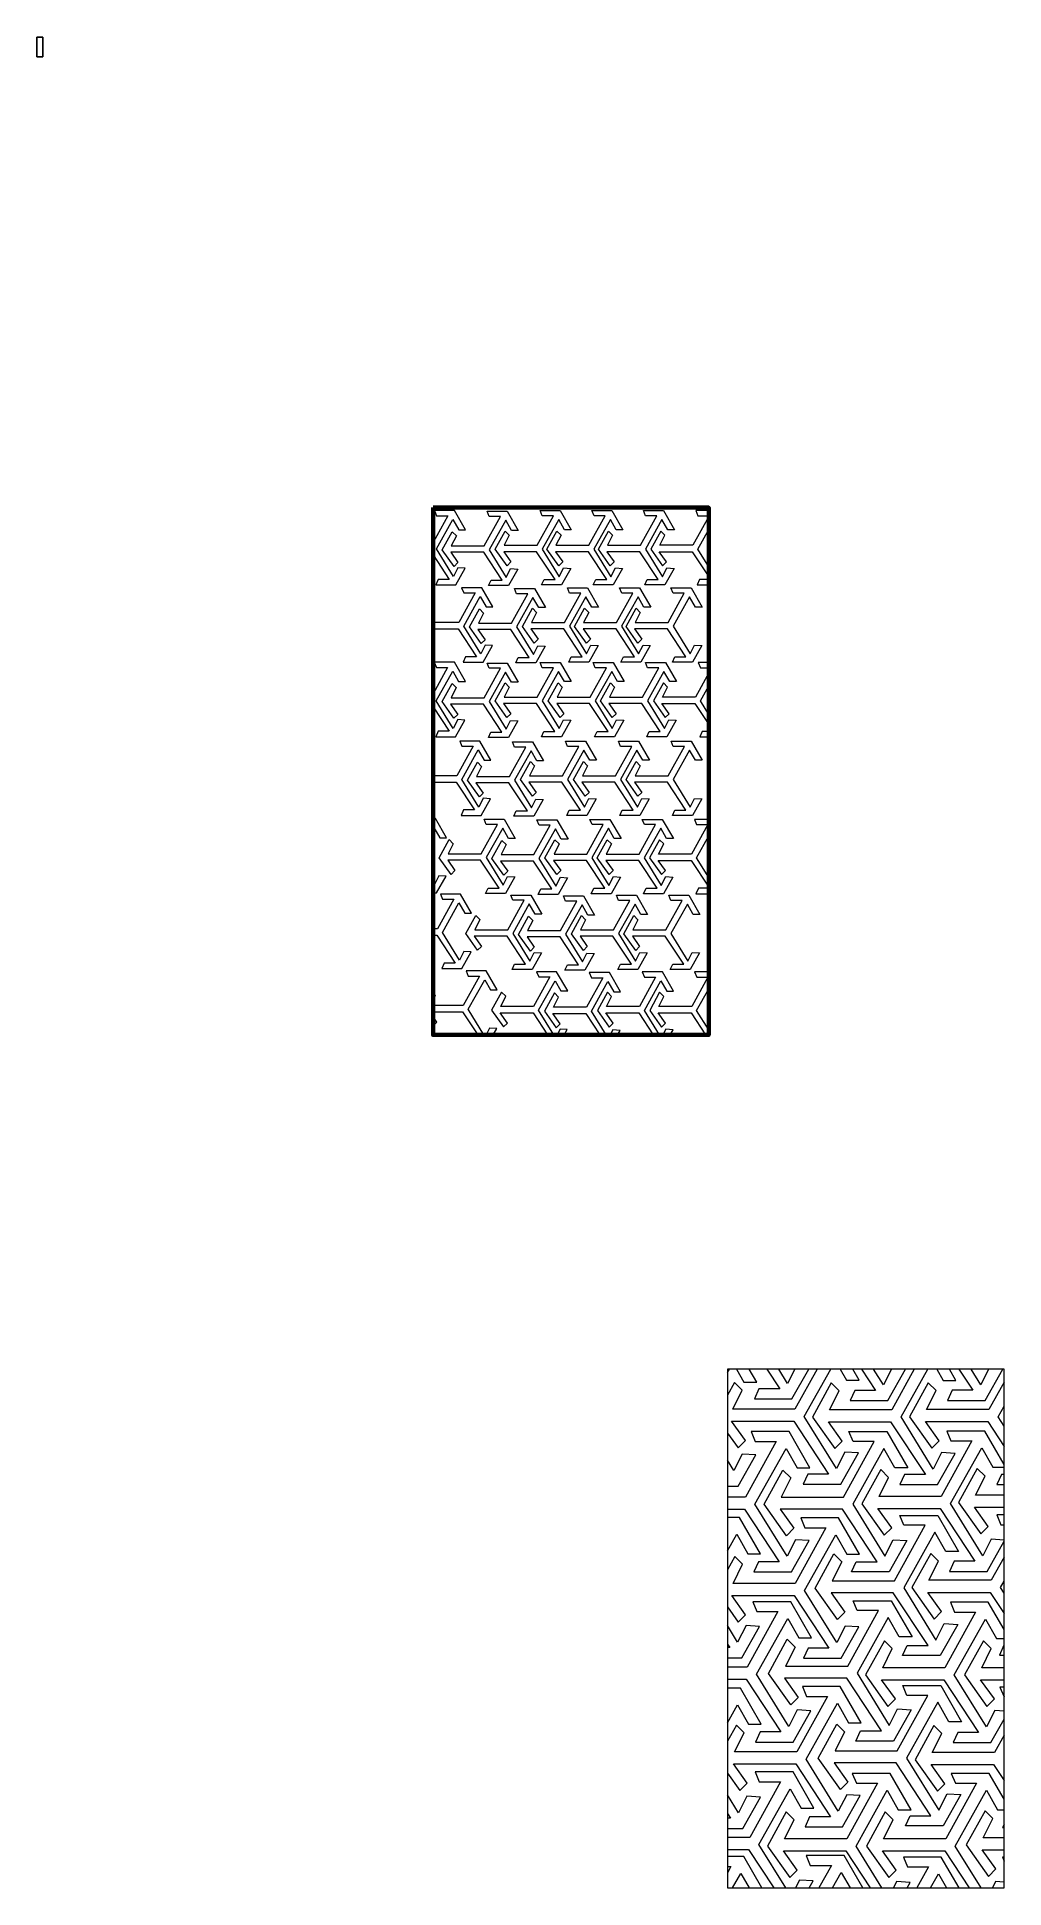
# Model space of a CAD drawing. Header units: centimetres. Extents: x -79.9 to 1.5, y -34 to 25.1.
# Drawn here: x -79.9 to -49, y -34 to 25.1 of the extents above.
import ezdxf

# ---------------------------------------------------------------- set-up
doc = ezdxf.new("R2010")
doc.units = ezdxf.units.CM
doc.header["$MEASUREMENT"] = 0
doc.header["$XCLIPFRAME"] = 0
doc.layers.add('Layer 1', color=7, linetype='Continuous')
picture_1 = doc.add_image_def('image1.jpg', size_in_pixel=(982, 3251))

msp = doc.modelspace()

# ---------------------------------------------------------------- linework, layer by layer
at = {"layer": 'Layer 1', "lineweight": 211}
msp.add_open_spline([(-67.24801, 10.04838), (-67.24801, 10.04838), (-58.44801, 10.04838), (-58.44801, 10.04838), (-58.44801, 10.04838), (-58.44801, -6.77584), (-58.44801, -6.77584), (-58.44801, -6.77584), (-67.24801, -6.77584), (-67.24801, -6.77584), (-67.24801, -6.77584), (-67.24801, 10.04838), (-67.24801, 10.04838)], degree=3, knots=[0, 0, 0, 0, 0.25, 0.25, 0.25, 0.5, 0.5, 0.5, 0.75, 0.75, 0.75, 1, 1, 1, 1], dxfattribs=at)
at = {"layer": 'Layer 1', "lineweight": 20}
for points, knots in [([(-67.24801, 8.5398), (-67.24801, 8.5398), (-66.72879, 7.75231), (-66.72879, 7.75231), (-66.72879, 7.75231), (-67.08125, 7.75231), (-67.08125, 7.75231), (-67.08125, 7.75231), (-67.15957, 7.58097), (-67.15957, 7.58097), (-67.15957, 7.58097), (-66.52319, 7.58097), (-66.52319, 7.58097), (-66.52319, 7.58097), (-66.22458, 8.10966), (-66.22458, 8.10966), (-66.22458, 8.10966), (-66.45466, 8.12435), (-66.45466, 8.12435), (-66.45466, 8.12435), (-66.59662, 7.84532), (-66.59662, 7.84532), (-66.59662, 7.84532), (-67.13999, 8.72647), (-67.13999, 8.72647), (-67.13999, 8.72647), (-66.61239, 9.66905), (-66.61239, 9.66905), (-66.61239, 9.66905), (-66.42637, 9.34106), (-66.42637, 9.34106), (-66.42637, 9.34106), (-66.21098, 9.34106), (-66.21098, 9.34106), (-66.21098, 9.34106), (-66.56344, 9.95297), (-66.56344, 9.95297), (-66.56344, 9.95297), (-67.20473, 9.95297), (-67.20473, 9.95297), (-67.20473, 9.95297), (-67.13619, 9.78653), (-67.13619, 9.78653), (-67.13619, 9.78653), (-66.77883, 9.78653), (-66.77883, 9.78653), (-66.77883, 9.78653), (-67.24801, 8.93671), (-67.24801, 8.93671)], [0, 0, 0, 0, 0.0625, 0.0625, 0.0625, 0.125, 0.125, 0.125, 0.1875, 0.1875, 0.1875, 0.25, 0.25, 0.25, 0.3125, 0.3125, 0.3125, 0.375, 0.375, 0.375, 0.4375, 0.4375, 0.4375, 0.5, 0.5, 0.5, 0.5625, 0.5625, 0.5625, 0.625, 0.625, 0.625, 0.6875, 0.6875, 0.6875, 0.75, 0.75, 0.75, 0.8125, 0.8125, 0.8125, 0.875, 0.875, 0.875, 0.9375, 0.9375, 0.9375, 1, 1, 1, 1]), ([(-66.57712, 8.16801), (-66.57712, 8.16801), (-66.45229, 8.29283), (-66.45229, 8.29283), (-66.45229, 8.29283), (-66.68482, 8.61838), (-66.68482, 8.61838), (-66.68482, 8.61838), (-65.63234, 8.61838), (-65.63234, 8.61838), (-65.63234, 8.61838), (-65.04491, 7.72744), (-65.04491, 7.72744), (-65.04491, 7.72744), (-65.39737, 7.72744), (-65.39737, 7.72744), (-65.39737, 7.72744), (-65.47569, 7.5561), (-65.47569, 7.5561), (-65.47569, 7.5561), (-64.83931, 7.5561), (-64.83931, 7.5561), (-64.83931, 7.5561), (-64.5407, 8.08479), (-64.5407, 8.08479), (-64.5407, 8.08479), (-64.77078, 8.09948), (-64.77078, 8.09948), (-64.77078, 8.09948), (-64.91274, 7.82045), (-64.91274, 7.82045), (-64.91274, 7.82045), (-65.45611, 8.7016), (-65.45611, 8.7016), (-65.45611, 8.7016), (-64.92851, 9.64418), (-64.92851, 9.64418), (-64.92851, 9.64418), (-64.74249, 9.31619), (-64.74249, 9.31619), (-64.74249, 9.31619), (-64.5271, 9.31619), (-64.5271, 9.31619), (-64.5271, 9.31619), (-64.87956, 9.9281), (-64.87956, 9.9281), (-64.87956, 9.9281), (-65.52085, 9.9281), (-65.52085, 9.9281), (-65.52085, 9.9281), (-65.45231, 9.76166), (-65.45231, 9.76166), (-65.45231, 9.76166), (-65.09495, 9.76166), (-65.09495, 9.76166), (-65.09495, 9.76166), (-65.61386, 8.82177), (-65.61386, 8.82177), (-65.61386, 8.82177), (-66.66635, 8.82177), (-66.66635, 8.82177), (-66.66635, 8.82177), (-66.5048, 9.14486), (-66.5048, 9.14486), (-66.5048, 9.14486), (-66.63696, 9.27703), (-66.63696, 9.27703), (-66.63696, 9.27703), (-66.95517, 8.69938), (-66.95517, 8.69938), (-66.95517, 8.69938), (-66.57712, 8.16801), (-66.57712, 8.16801)], [0, 0, 0, 0, 0.04166667, 0.04166667, 0.04166667, 0.08333333, 0.08333333, 0.08333333, 0.125, 0.125, 0.125, 0.16666667, 0.16666667, 0.16666667, 0.20833333, 0.20833333, 0.20833333, 0.25, 0.25, 0.25, 0.29166667, 0.29166667, 0.29166667, 0.33333333, 0.33333333, 0.33333333, 0.375, 0.375, 0.375, 0.41666667, 0.41666667, 0.41666667, 0.45833333, 0.45833333, 0.45833333, 0.5, 0.5, 0.5, 0.54166667, 0.54166667, 0.54166667, 0.58333333, 0.58333333, 0.58333333, 0.625, 0.625, 0.625, 0.66666667, 0.66666667, 0.66666667, 0.70833333, 0.70833333, 0.70833333, 0.75, 0.75, 0.75, 0.79166667, 0.79166667, 0.79166667, 0.83333333, 0.83333333, 0.83333333, 0.875, 0.875, 0.875, 0.91666667, 0.91666667, 0.91666667, 0.95833333, 0.95833333, 0.95833333, 1, 1, 1, 1]), ([(-64.88572, 8.18852), (-64.88572, 8.18852), (-64.76089, 8.31334), (-64.76089, 8.31334), (-64.76089, 8.31334), (-64.99342, 8.63889), (-64.99342, 8.63889), (-64.99342, 8.63889), (-63.94094, 8.63889), (-63.94094, 8.63889), (-63.94094, 8.63889), (-63.35351, 7.74795), (-63.35351, 7.74795), (-63.35351, 7.74795), (-63.70597, 7.74795), (-63.70597, 7.74795), (-63.70597, 7.74795), (-63.78429, 7.57661), (-63.78429, 7.57661), (-63.78429, 7.57661), (-63.14791, 7.57661), (-63.14791, 7.57661), (-63.14791, 7.57661), (-62.8493, 8.1053), (-62.8493, 8.1053), (-62.8493, 8.1053), (-63.07938, 8.11999), (-63.07938, 8.11999), (-63.07938, 8.11999), (-63.22134, 7.84096), (-63.22134, 7.84096), (-63.22134, 7.84096), (-63.76471, 8.72211), (-63.76471, 8.72211), (-63.76471, 8.72211), (-63.23711, 9.66469), (-63.23711, 9.66469), (-63.23711, 9.66469), (-63.05109, 9.3367), (-63.05109, 9.3367), (-63.05109, 9.3367), (-62.8357, 9.3367), (-62.8357, 9.3367), (-62.8357, 9.3367), (-63.18816, 9.94861), (-63.18816, 9.94861), (-63.18816, 9.94861), (-63.82945, 9.94861), (-63.82945, 9.94861), (-63.82945, 9.94861), (-63.76091, 9.78217), (-63.76091, 9.78217), (-63.76091, 9.78217), (-63.40355, 9.78217), (-63.40355, 9.78217), (-63.40355, 9.78217), (-63.92246, 8.84228), (-63.92246, 8.84228), (-63.92246, 8.84228), (-64.97495, 8.84228), (-64.97495, 8.84228), (-64.97495, 8.84228), (-64.8134, 9.16537), (-64.8134, 9.16537), (-64.8134, 9.16537), (-64.94556, 9.29754), (-64.94556, 9.29754), (-64.94556, 9.29754), (-65.26377, 8.71989), (-65.26377, 8.71989), (-65.26377, 8.71989), (-64.88572, 8.18852), (-64.88572, 8.18852)], [0, 0, 0, 0, 0.04166667, 0.04166667, 0.04166667, 0.08333333, 0.08333333, 0.08333333, 0.125, 0.125, 0.125, 0.16666667, 0.16666667, 0.16666667, 0.20833333, 0.20833333, 0.20833333, 0.25, 0.25, 0.25, 0.29166667, 0.29166667, 0.29166667, 0.33333333, 0.33333333, 0.33333333, 0.375, 0.375, 0.375, 0.41666667, 0.41666667, 0.41666667, 0.45833333, 0.45833333, 0.45833333, 0.5, 0.5, 0.5, 0.54166667, 0.54166667, 0.54166667, 0.58333333, 0.58333333, 0.58333333, 0.625, 0.625, 0.625, 0.66666667, 0.66666667, 0.66666667, 0.70833333, 0.70833333, 0.70833333, 0.75, 0.75, 0.75, 0.79166667, 0.79166667, 0.79166667, 0.83333333, 0.83333333, 0.83333333, 0.875, 0.875, 0.875, 0.91666667, 0.91666667, 0.91666667, 0.95833333, 0.95833333, 0.95833333, 1, 1, 1, 1]), ([(-63.23528, 8.18852), (-63.23528, 8.18852), (-63.11045, 8.31334), (-63.11045, 8.31334), (-63.11045, 8.31334), (-63.34298, 8.63889), (-63.34298, 8.63889), (-63.34298, 8.63889), (-62.2905, 8.63889), (-62.2905, 8.63889), (-62.2905, 8.63889), (-61.70307, 7.74795), (-61.70307, 7.74795), (-61.70307, 7.74795), (-62.05553, 7.74795), (-62.05553, 7.74795), (-62.05553, 7.74795), (-62.13385, 7.57661), (-62.13385, 7.57661), (-62.13385, 7.57661), (-61.49747, 7.57661), (-61.49747, 7.57661), (-61.49747, 7.57661), (-61.19886, 8.1053), (-61.19886, 8.1053), (-61.19886, 8.1053), (-61.42894, 8.11999), (-61.42894, 8.11999), (-61.42894, 8.11999), (-61.5709, 7.84096), (-61.5709, 7.84096), (-61.5709, 7.84096), (-62.11427, 8.72211), (-62.11427, 8.72211), (-62.11427, 8.72211), (-61.58667, 9.66469), (-61.58667, 9.66469), (-61.58667, 9.66469), (-61.40065, 9.3367), (-61.40065, 9.3367), (-61.40065, 9.3367), (-61.18526, 9.3367), (-61.18526, 9.3367), (-61.18526, 9.3367), (-61.53772, 9.94861), (-61.53772, 9.94861), (-61.53772, 9.94861), (-62.17901, 9.94861), (-62.17901, 9.94861), (-62.17901, 9.94861), (-62.11047, 9.78217), (-62.11047, 9.78217), (-62.11047, 9.78217), (-61.75311, 9.78217), (-61.75311, 9.78217), (-61.75311, 9.78217), (-62.27202, 8.84228), (-62.27202, 8.84228), (-62.27202, 8.84228), (-63.32451, 8.84228), (-63.32451, 8.84228), (-63.32451, 8.84228), (-63.16296, 9.16537), (-63.16296, 9.16537), (-63.16296, 9.16537), (-63.29512, 9.29754), (-63.29512, 9.29754), (-63.29512, 9.29754), (-63.61333, 8.71989), (-63.61333, 8.71989), (-63.61333, 8.71989), (-63.23528, 8.18852), (-63.23528, 8.18852)], [0, 0, 0, 0, 0.04166667, 0.04166667, 0.04166667, 0.08333333, 0.08333333, 0.08333333, 0.125, 0.125, 0.125, 0.16666667, 0.16666667, 0.16666667, 0.20833333, 0.20833333, 0.20833333, 0.25, 0.25, 0.25, 0.29166667, 0.29166667, 0.29166667, 0.33333333, 0.33333333, 0.33333333, 0.375, 0.375, 0.375, 0.41666667, 0.41666667, 0.41666667, 0.45833333, 0.45833333, 0.45833333, 0.5, 0.5, 0.5, 0.54166667, 0.54166667, 0.54166667, 0.58333333, 0.58333333, 0.58333333, 0.625, 0.625, 0.625, 0.66666667, 0.66666667, 0.66666667, 0.70833333, 0.70833333, 0.70833333, 0.75, 0.75, 0.75, 0.79166667, 0.79166667, 0.79166667, 0.83333333, 0.83333333, 0.83333333, 0.875, 0.875, 0.875, 0.91666667, 0.91666667, 0.91666667, 0.95833333, 0.95833333, 0.95833333, 1, 1, 1, 1]), ([(-61.59074, 8.18852), (-61.59074, 8.18852), (-61.46591, 8.31334), (-61.46591, 8.31334), (-61.46591, 8.31334), (-61.69844, 8.63889), (-61.69844, 8.63889), (-61.69844, 8.63889), (-60.64596, 8.63889), (-60.64596, 8.63889), (-60.64596, 8.63889), (-60.05853, 7.74795), (-60.05853, 7.74795), (-60.05853, 7.74795), (-60.41099, 7.74795), (-60.41099, 7.74795), (-60.41099, 7.74795), (-60.48931, 7.57661), (-60.48931, 7.57661), (-60.48931, 7.57661), (-59.85293, 7.57661), (-59.85293, 7.57661), (-59.85293, 7.57661), (-59.55432, 8.1053), (-59.55432, 8.1053), (-59.55432, 8.1053), (-59.7844, 8.11999), (-59.7844, 8.11999), (-59.7844, 8.11999), (-59.92636, 7.84096), (-59.92636, 7.84096), (-59.92636, 7.84096), (-60.46973, 8.72211), (-60.46973, 8.72211), (-60.46973, 8.72211), (-59.94213, 9.66469), (-59.94213, 9.66469), (-59.94213, 9.66469), (-59.75611, 9.3367), (-59.75611, 9.3367), (-59.75611, 9.3367), (-59.54072, 9.3367), (-59.54072, 9.3367), (-59.54072, 9.3367), (-59.89318, 9.94861), (-59.89318, 9.94861), (-59.89318, 9.94861), (-60.53447, 9.94861), (-60.53447, 9.94861), (-60.53447, 9.94861), (-60.46593, 9.78217), (-60.46593, 9.78217), (-60.46593, 9.78217), (-60.10857, 9.78217), (-60.10857, 9.78217), (-60.10857, 9.78217), (-60.62748, 8.84228), (-60.62748, 8.84228), (-60.62748, 8.84228), (-61.67997, 8.84228), (-61.67997, 8.84228), (-61.67997, 8.84228), (-61.51842, 9.16537), (-61.51842, 9.16537), (-61.51842, 9.16537), (-61.65058, 9.29754), (-61.65058, 9.29754), (-61.65058, 9.29754), (-61.96879, 8.71989), (-61.96879, 8.71989), (-61.96879, 8.71989), (-61.59074, 8.18852), (-61.59074, 8.18852)], [0, 0, 0, 0, 0.04166667, 0.04166667, 0.04166667, 0.08333333, 0.08333333, 0.08333333, 0.125, 0.125, 0.125, 0.16666667, 0.16666667, 0.16666667, 0.20833333, 0.20833333, 0.20833333, 0.25, 0.25, 0.25, 0.29166667, 0.29166667, 0.29166667, 0.33333333, 0.33333333, 0.33333333, 0.375, 0.375, 0.375, 0.41666667, 0.41666667, 0.41666667, 0.45833333, 0.45833333, 0.45833333, 0.5, 0.5, 0.5, 0.54166667, 0.54166667, 0.54166667, 0.58333333, 0.58333333, 0.58333333, 0.625, 0.625, 0.625, 0.66666667, 0.66666667, 0.66666667, 0.70833333, 0.70833333, 0.70833333, 0.75, 0.75, 0.75, 0.79166667, 0.79166667, 0.79166667, 0.83333333, 0.83333333, 0.83333333, 0.875, 0.875, 0.875, 0.91666667, 0.91666667, 0.91666667, 0.95833333, 0.95833333, 0.95833333, 1, 1, 1, 1]), ([(-58.44801, 9.76507), (-58.44801, 9.76507), (-58.95748, 8.84228), (-58.95748, 8.84228), (-58.95748, 8.84228), (-60.00997, 8.84228), (-60.00997, 8.84228), (-60.00997, 8.84228), (-59.84842, 9.16537), (-59.84842, 9.16537), (-59.84842, 9.16537), (-59.98058, 9.29754), (-59.98058, 9.29754), (-59.98058, 9.29754), (-60.29879, 8.71989), (-60.29879, 8.71989), (-60.29879, 8.71989), (-59.92074, 8.18852), (-59.92074, 8.18852)], [0, 0, 0, 0, 0.16666667, 0.16666667, 0.16666667, 0.33333333, 0.33333333, 0.33333333, 0.5, 0.5, 0.5, 0.66666667, 0.66666667, 0.66666667, 0.83333333, 0.83333333, 0.83333333, 1, 1, 1, 1]), ([(-58.44801, 9.94861), (-58.44801, 9.94861), (-58.86447, 9.94861), (-58.86447, 9.94861), (-58.86447, 9.94861), (-58.79593, 9.78217), (-58.79593, 9.78217), (-58.79593, 9.78217), (-58.44801, 9.78217), (-58.44801, 9.78217)], [0, 0, 0, 0, 0.33333333, 0.33333333, 0.33333333, 0.66666667, 0.66666667, 0.66666667, 1, 1, 1, 1]), ([(-58.44801, 8.15175), (-58.44801, 8.15175), (-58.79973, 8.72211), (-58.79973, 8.72211), (-58.79973, 8.72211), (-58.44801, 9.35047), (-58.44801, 9.35047)], [0, 0, 0, 0, 0.5, 0.5, 0.5, 1, 1, 1, 1]), ([(-59.92074, 8.18852), (-59.92074, 8.18852), (-59.79591, 8.31334), (-59.79591, 8.31334), (-59.79591, 8.31334), (-60.02844, 8.63889), (-60.02844, 8.63889), (-60.02844, 8.63889), (-58.97596, 8.63889), (-58.97596, 8.63889), (-58.97596, 8.63889), (-58.44801, 7.83816), (-58.44801, 7.83816)], [0, 0, 0, 0, 0.25, 0.25, 0.25, 0.5, 0.5, 0.5, 0.75, 0.75, 0.75, 1, 1, 1, 1]), ([(-58.44801, 7.74795), (-58.44801, 7.74795), (-58.74099, 7.74795), (-58.74099, 7.74795), (-58.74099, 7.74795), (-58.81931, 7.57661), (-58.81931, 7.57661), (-58.81931, 7.57661), (-58.44801, 7.57661), (-58.44801, 7.57661)], [0, 0, 0, 0, 0.33333333, 0.33333333, 0.33333333, 0.66666667, 0.66666667, 0.66666667, 1, 1, 1, 1]), ([(-67.24801, 6.1804), (-67.24801, 6.1804), (-66.44661, 6.1804), (-66.44661, 6.1804), (-66.44661, 6.1804), (-65.85918, 5.28946), (-65.85918, 5.28946), (-65.85918, 5.28946), (-66.21164, 5.28946), (-66.21164, 5.28946), (-66.21164, 5.28946), (-66.28996, 5.11812), (-66.28996, 5.11812), (-66.28996, 5.11812), (-65.65358, 5.11812), (-65.65358, 5.11812), (-65.65358, 5.11812), (-65.35497, 5.64681), (-65.35497, 5.64681), (-65.35497, 5.64681), (-65.58505, 5.6615), (-65.58505, 5.6615), (-65.58505, 5.6615), (-65.72701, 5.38247), (-65.72701, 5.38247), (-65.72701, 5.38247), (-66.27038, 6.26362), (-66.27038, 6.26362), (-66.27038, 6.26362), (-65.74278, 7.2062), (-65.74278, 7.2062), (-65.74278, 7.2062), (-65.55676, 6.87821), (-65.55676, 6.87821), (-65.55676, 6.87821), (-65.34137, 6.87821), (-65.34137, 6.87821), (-65.34137, 6.87821), (-65.69383, 7.49012), (-65.69383, 7.49012), (-65.69383, 7.49012), (-66.33512, 7.49012), (-66.33512, 7.49012), (-66.33512, 7.49012), (-66.26658, 7.32368), (-66.26658, 7.32368), (-66.26658, 7.32368), (-65.90922, 7.32368), (-65.90922, 7.32368), (-65.90922, 7.32368), (-66.42813, 6.38379), (-66.42813, 6.38379), (-66.42813, 6.38379), (-67.24801, 6.38379), (-67.24801, 6.38379)], [0, 0, 0, 0, 0.05555556, 0.05555556, 0.05555556, 0.11111111, 0.11111111, 0.11111111, 0.16666667, 0.16666667, 0.16666667, 0.22222222, 0.22222222, 0.22222222, 0.27777778, 0.27777778, 0.27777778, 0.33333333, 0.33333333, 0.33333333, 0.38888889, 0.38888889, 0.38888889, 0.44444444, 0.44444444, 0.44444444, 0.5, 0.5, 0.5, 0.55555556, 0.55555556, 0.55555556, 0.61111111, 0.61111111, 0.61111111, 0.66666667, 0.66666667, 0.66666667, 0.72222222, 0.72222222, 0.72222222, 0.77777778, 0.77777778, 0.77777778, 0.83333333, 0.83333333, 0.83333333, 0.88888889, 0.88888889, 0.88888889, 0.94444444, 0.94444444, 0.94444444, 1, 1, 1, 1]), ([(-65.70751, 5.70516), (-65.70751, 5.70516), (-65.58268, 5.82998), (-65.58268, 5.82998), (-65.58268, 5.82998), (-65.81521, 6.15553), (-65.81521, 6.15553), (-65.81521, 6.15553), (-64.76273, 6.15553), (-64.76273, 6.15553), (-64.76273, 6.15553), (-64.1753, 5.26459), (-64.1753, 5.26459), (-64.1753, 5.26459), (-64.52776, 5.26459), (-64.52776, 5.26459), (-64.52776, 5.26459), (-64.60608, 5.09325), (-64.60608, 5.09325), (-64.60608, 5.09325), (-63.9697, 5.09325), (-63.9697, 5.09325), (-63.9697, 5.09325), (-63.67109, 5.62194), (-63.67109, 5.62194), (-63.67109, 5.62194), (-63.90117, 5.63663), (-63.90117, 5.63663), (-63.90117, 5.63663), (-64.04313, 5.3576), (-64.04313, 5.3576), (-64.04313, 5.3576), (-64.5865, 6.23875), (-64.5865, 6.23875), (-64.5865, 6.23875), (-64.0589, 7.18133), (-64.0589, 7.18133), (-64.0589, 7.18133), (-63.87288, 6.85334), (-63.87288, 6.85334), (-63.87288, 6.85334), (-63.65749, 6.85334), (-63.65749, 6.85334), (-63.65749, 6.85334), (-64.00995, 7.46525), (-64.00995, 7.46525), (-64.00995, 7.46525), (-64.65124, 7.46525), (-64.65124, 7.46525), (-64.65124, 7.46525), (-64.5827, 7.29881), (-64.5827, 7.29881), (-64.5827, 7.29881), (-64.22534, 7.29881), (-64.22534, 7.29881), (-64.22534, 7.29881), (-64.74425, 6.35892), (-64.74425, 6.35892), (-64.74425, 6.35892), (-65.79674, 6.35892), (-65.79674, 6.35892), (-65.79674, 6.35892), (-65.63519, 6.68201), (-65.63519, 6.68201), (-65.63519, 6.68201), (-65.76735, 6.81418), (-65.76735, 6.81418), (-65.76735, 6.81418), (-66.08556, 6.23653), (-66.08556, 6.23653), (-66.08556, 6.23653), (-65.70751, 5.70516), (-65.70751, 5.70516)], [0, 0, 0, 0, 0.04166667, 0.04166667, 0.04166667, 0.08333333, 0.08333333, 0.08333333, 0.125, 0.125, 0.125, 0.16666667, 0.16666667, 0.16666667, 0.20833333, 0.20833333, 0.20833333, 0.25, 0.25, 0.25, 0.29166667, 0.29166667, 0.29166667, 0.33333333, 0.33333333, 0.33333333, 0.375, 0.375, 0.375, 0.41666667, 0.41666667, 0.41666667, 0.45833333, 0.45833333, 0.45833333, 0.5, 0.5, 0.5, 0.54166667, 0.54166667, 0.54166667, 0.58333333, 0.58333333, 0.58333333, 0.625, 0.625, 0.625, 0.66666667, 0.66666667, 0.66666667, 0.70833333, 0.70833333, 0.70833333, 0.75, 0.75, 0.75, 0.79166667, 0.79166667, 0.79166667, 0.83333333, 0.83333333, 0.83333333, 0.875, 0.875, 0.875, 0.91666667, 0.91666667, 0.91666667, 0.95833333, 0.95833333, 0.95833333, 1, 1, 1, 1]), ([(-64.01611, 5.72567), (-64.01611, 5.72567), (-63.89128, 5.85049), (-63.89128, 5.85049), (-63.89128, 5.85049), (-64.12381, 6.17604), (-64.12381, 6.17604), (-64.12381, 6.17604), (-63.07133, 6.17604), (-63.07133, 6.17604), (-63.07133, 6.17604), (-62.4839, 5.2851), (-62.4839, 5.2851), (-62.4839, 5.2851), (-62.83636, 5.2851), (-62.83636, 5.2851), (-62.83636, 5.2851), (-62.91468, 5.11376), (-62.91468, 5.11376), (-62.91468, 5.11376), (-62.2783, 5.11376), (-62.2783, 5.11376), (-62.2783, 5.11376), (-61.97969, 5.64245), (-61.97969, 5.64245), (-61.97969, 5.64245), (-62.20977, 5.65714), (-62.20977, 5.65714), (-62.20977, 5.65714), (-62.35173, 5.37811), (-62.35173, 5.37811), (-62.35173, 5.37811), (-62.8951, 6.25926), (-62.8951, 6.25926), (-62.8951, 6.25926), (-62.3675, 7.20184), (-62.3675, 7.20184), (-62.3675, 7.20184), (-62.18148, 6.87385), (-62.18148, 6.87385), (-62.18148, 6.87385), (-61.96609, 6.87385), (-61.96609, 6.87385), (-61.96609, 6.87385), (-62.31855, 7.48576), (-62.31855, 7.48576), (-62.31855, 7.48576), (-62.95984, 7.48576), (-62.95984, 7.48576), (-62.95984, 7.48576), (-62.8913, 7.31932), (-62.8913, 7.31932), (-62.8913, 7.31932), (-62.53394, 7.31932), (-62.53394, 7.31932), (-62.53394, 7.31932), (-63.05285, 6.37943), (-63.05285, 6.37943), (-63.05285, 6.37943), (-64.10534, 6.37943), (-64.10534, 6.37943), (-64.10534, 6.37943), (-63.94379, 6.70252), (-63.94379, 6.70252), (-63.94379, 6.70252), (-64.07595, 6.83469), (-64.07595, 6.83469), (-64.07595, 6.83469), (-64.39416, 6.25704), (-64.39416, 6.25704), (-64.39416, 6.25704), (-64.01611, 5.72567), (-64.01611, 5.72567)], [0, 0, 0, 0, 0.04166667, 0.04166667, 0.04166667, 0.08333333, 0.08333333, 0.08333333, 0.125, 0.125, 0.125, 0.16666667, 0.16666667, 0.16666667, 0.20833333, 0.20833333, 0.20833333, 0.25, 0.25, 0.25, 0.29166667, 0.29166667, 0.29166667, 0.33333333, 0.33333333, 0.33333333, 0.375, 0.375, 0.375, 0.41666667, 0.41666667, 0.41666667, 0.45833333, 0.45833333, 0.45833333, 0.5, 0.5, 0.5, 0.54166667, 0.54166667, 0.54166667, 0.58333333, 0.58333333, 0.58333333, 0.625, 0.625, 0.625, 0.66666667, 0.66666667, 0.66666667, 0.70833333, 0.70833333, 0.70833333, 0.75, 0.75, 0.75, 0.79166667, 0.79166667, 0.79166667, 0.83333333, 0.83333333, 0.83333333, 0.875, 0.875, 0.875, 0.91666667, 0.91666667, 0.91666667, 0.95833333, 0.95833333, 0.95833333, 1, 1, 1, 1]), ([(-62.35123, 5.72567), (-62.35123, 5.72567), (-62.2264, 5.85049), (-62.2264, 5.85049), (-62.2264, 5.85049), (-62.45893, 6.17604), (-62.45893, 6.17604), (-62.45893, 6.17604), (-61.40645, 6.17604), (-61.40645, 6.17604), (-61.40645, 6.17604), (-60.81902, 5.2851), (-60.81902, 5.2851), (-60.81902, 5.2851), (-61.17148, 5.2851), (-61.17148, 5.2851), (-61.17148, 5.2851), (-61.2498, 5.11376), (-61.2498, 5.11376), (-61.2498, 5.11376), (-60.61342, 5.11376), (-60.61342, 5.11376), (-60.61342, 5.11376), (-60.31481, 5.64245), (-60.31481, 5.64245), (-60.31481, 5.64245), (-60.54489, 5.65714), (-60.54489, 5.65714), (-60.54489, 5.65714), (-60.68685, 5.37811), (-60.68685, 5.37811), (-60.68685, 5.37811), (-61.23022, 6.25926), (-61.23022, 6.25926), (-61.23022, 6.25926), (-60.70262, 7.20184), (-60.70262, 7.20184), (-60.70262, 7.20184), (-60.5166, 6.87385), (-60.5166, 6.87385), (-60.5166, 6.87385), (-60.30121, 6.87385), (-60.30121, 6.87385), (-60.30121, 6.87385), (-60.65367, 7.48576), (-60.65367, 7.48576), (-60.65367, 7.48576), (-61.29496, 7.48576), (-61.29496, 7.48576), (-61.29496, 7.48576), (-61.22642, 7.31932), (-61.22642, 7.31932), (-61.22642, 7.31932), (-60.86906, 7.31932), (-60.86906, 7.31932), (-60.86906, 7.31932), (-61.38797, 6.37943), (-61.38797, 6.37943), (-61.38797, 6.37943), (-62.44046, 6.37943), (-62.44046, 6.37943), (-62.44046, 6.37943), (-62.27891, 6.70252), (-62.27891, 6.70252), (-62.27891, 6.70252), (-62.41107, 6.83469), (-62.41107, 6.83469), (-62.41107, 6.83469), (-62.72928, 6.25704), (-62.72928, 6.25704), (-62.72928, 6.25704), (-62.35123, 5.72567), (-62.35123, 5.72567)], [0, 0, 0, 0, 0.04166667, 0.04166667, 0.04166667, 0.08333333, 0.08333333, 0.08333333, 0.125, 0.125, 0.125, 0.16666667, 0.16666667, 0.16666667, 0.20833333, 0.20833333, 0.20833333, 0.25, 0.25, 0.25, 0.29166667, 0.29166667, 0.29166667, 0.33333333, 0.33333333, 0.33333333, 0.375, 0.375, 0.375, 0.41666667, 0.41666667, 0.41666667, 0.45833333, 0.45833333, 0.45833333, 0.5, 0.5, 0.5, 0.54166667, 0.54166667, 0.54166667, 0.58333333, 0.58333333, 0.58333333, 0.625, 0.625, 0.625, 0.66666667, 0.66666667, 0.66666667, 0.70833333, 0.70833333, 0.70833333, 0.75, 0.75, 0.75, 0.79166667, 0.79166667, 0.79166667, 0.83333333, 0.83333333, 0.83333333, 0.875, 0.875, 0.875, 0.91666667, 0.91666667, 0.91666667, 0.95833333, 0.95833333, 0.95833333, 1, 1, 1, 1]), ([(-60.70931, 5.72567), (-60.70931, 5.72567), (-60.58448, 5.85049), (-60.58448, 5.85049), (-60.58448, 5.85049), (-60.81701, 6.17604), (-60.81701, 6.17604), (-60.81701, 6.17604), (-59.76453, 6.17604), (-59.76453, 6.17604), (-59.76453, 6.17604), (-59.1771, 5.2851), (-59.1771, 5.2851), (-59.1771, 5.2851), (-59.52956, 5.2851), (-59.52956, 5.2851), (-59.52956, 5.2851), (-59.60788, 5.11376), (-59.60788, 5.11376), (-59.60788, 5.11376), (-58.9715, 5.11376), (-58.9715, 5.11376), (-58.9715, 5.11376), (-58.67289, 5.64245), (-58.67289, 5.64245), (-58.67289, 5.64245), (-58.90297, 5.65714), (-58.90297, 5.65714), (-58.90297, 5.65714), (-59.04493, 5.37811), (-59.04493, 5.37811), (-59.04493, 5.37811), (-59.5883, 6.25926), (-59.5883, 6.25926), (-59.5883, 6.25926), (-59.0607, 7.20184), (-59.0607, 7.20184), (-59.0607, 7.20184), (-58.87468, 6.87385), (-58.87468, 6.87385), (-58.87468, 6.87385), (-58.65929, 6.87385), (-58.65929, 6.87385), (-58.65929, 6.87385), (-59.01175, 7.48576), (-59.01175, 7.48576), (-59.01175, 7.48576), (-59.65304, 7.48576), (-59.65304, 7.48576), (-59.65304, 7.48576), (-59.5845, 7.31932), (-59.5845, 7.31932), (-59.5845, 7.31932), (-59.22714, 7.31932), (-59.22714, 7.31932), (-59.22714, 7.31932), (-59.74605, 6.37943), (-59.74605, 6.37943), (-59.74605, 6.37943), (-60.79854, 6.37943), (-60.79854, 6.37943), (-60.79854, 6.37943), (-60.63699, 6.70252), (-60.63699, 6.70252), (-60.63699, 6.70252), (-60.76915, 6.83469), (-60.76915, 6.83469), (-60.76915, 6.83469), (-61.08736, 6.25704), (-61.08736, 6.25704), (-61.08736, 6.25704), (-60.70931, 5.72567), (-60.70931, 5.72567)], [0, 0, 0, 0, 0.04166667, 0.04166667, 0.04166667, 0.08333333, 0.08333333, 0.08333333, 0.125, 0.125, 0.125, 0.16666667, 0.16666667, 0.16666667, 0.20833333, 0.20833333, 0.20833333, 0.25, 0.25, 0.25, 0.29166667, 0.29166667, 0.29166667, 0.33333333, 0.33333333, 0.33333333, 0.375, 0.375, 0.375, 0.41666667, 0.41666667, 0.41666667, 0.45833333, 0.45833333, 0.45833333, 0.5, 0.5, 0.5, 0.54166667, 0.54166667, 0.54166667, 0.58333333, 0.58333333, 0.58333333, 0.625, 0.625, 0.625, 0.66666667, 0.66666667, 0.66666667, 0.70833333, 0.70833333, 0.70833333, 0.75, 0.75, 0.75, 0.79166667, 0.79166667, 0.79166667, 0.83333333, 0.83333333, 0.83333333, 0.875, 0.875, 0.875, 0.91666667, 0.91666667, 0.91666667, 0.95833333, 0.95833333, 0.95833333, 1, 1, 1, 1]), ([(-67.24801, 3.68905), (-67.24801, 3.68905), (-66.73337, 2.90851), (-66.73337, 2.90851), (-66.73337, 2.90851), (-67.08583, 2.90851), (-67.08583, 2.90851), (-67.08583, 2.90851), (-67.16415, 2.73717), (-67.16415, 2.73717), (-67.16415, 2.73717), (-66.52777, 2.73717), (-66.52777, 2.73717), (-66.52777, 2.73717), (-66.22916, 3.26586), (-66.22916, 3.26586), (-66.22916, 3.26586), (-66.45924, 3.28055), (-66.45924, 3.28055), (-66.45924, 3.28055), (-66.6012, 3.00152), (-66.6012, 3.00152), (-66.6012, 3.00152), (-67.14457, 3.88267), (-67.14457, 3.88267), (-67.14457, 3.88267), (-66.61697, 4.82525), (-66.61697, 4.82525), (-66.61697, 4.82525), (-66.43095, 4.49726), (-66.43095, 4.49726), (-66.43095, 4.49726), (-66.21556, 4.49726), (-66.21556, 4.49726), (-66.21556, 4.49726), (-66.56802, 5.10917), (-66.56802, 5.10917), (-66.56802, 5.10917), (-67.20931, 5.10917), (-67.20931, 5.10917), (-67.20931, 5.10917), (-67.14077, 4.94273), (-67.14077, 4.94273), (-67.14077, 4.94273), (-66.78341, 4.94273), (-66.78341, 4.94273), (-66.78341, 4.94273), (-67.24801, 4.10121), (-67.24801, 4.10121)], [0, 0, 0, 0, 0.0625, 0.0625, 0.0625, 0.125, 0.125, 0.125, 0.1875, 0.1875, 0.1875, 0.25, 0.25, 0.25, 0.3125, 0.3125, 0.3125, 0.375, 0.375, 0.375, 0.4375, 0.4375, 0.4375, 0.5, 0.5, 0.5, 0.5625, 0.5625, 0.5625, 0.625, 0.625, 0.625, 0.6875, 0.6875, 0.6875, 0.75, 0.75, 0.75, 0.8125, 0.8125, 0.8125, 0.875, 0.875, 0.875, 0.9375, 0.9375, 0.9375, 1, 1, 1, 1]), ([(-66.5817, 3.32421), (-66.5817, 3.32421), (-66.45687, 3.44903), (-66.45687, 3.44903), (-66.45687, 3.44903), (-66.6894, 3.77458), (-66.6894, 3.77458), (-66.6894, 3.77458), (-65.63692, 3.77458), (-65.63692, 3.77458), (-65.63692, 3.77458), (-65.04949, 2.88364), (-65.04949, 2.88364), (-65.04949, 2.88364), (-65.40195, 2.88364), (-65.40195, 2.88364), (-65.40195, 2.88364), (-65.48027, 2.7123), (-65.48027, 2.7123), (-65.48027, 2.7123), (-64.84389, 2.7123), (-64.84389, 2.7123), (-64.84389, 2.7123), (-64.54528, 3.24099), (-64.54528, 3.24099), (-64.54528, 3.24099), (-64.77536, 3.25568), (-64.77536, 3.25568), (-64.77536, 3.25568), (-64.91732, 2.97665), (-64.91732, 2.97665), (-64.91732, 2.97665), (-65.46069, 3.8578), (-65.46069, 3.8578), (-65.46069, 3.8578), (-64.93309, 4.80038), (-64.93309, 4.80038), (-64.93309, 4.80038), (-64.74707, 4.47239), (-64.74707, 4.47239), (-64.74707, 4.47239), (-64.53168, 4.47239), (-64.53168, 4.47239), (-64.53168, 4.47239), (-64.88414, 5.0843), (-64.88414, 5.0843), (-64.88414, 5.0843), (-65.52543, 5.0843), (-65.52543, 5.0843), (-65.52543, 5.0843), (-65.45689, 4.91786), (-65.45689, 4.91786), (-65.45689, 4.91786), (-65.09953, 4.91786), (-65.09953, 4.91786), (-65.09953, 4.91786), (-65.61844, 3.97797), (-65.61844, 3.97797), (-65.61844, 3.97797), (-66.67093, 3.97797), (-66.67093, 3.97797), (-66.67093, 3.97797), (-66.50938, 4.30106), (-66.50938, 4.30106), (-66.50938, 4.30106), (-66.64154, 4.43323), (-66.64154, 4.43323), (-66.64154, 4.43323), (-66.95975, 3.85558), (-66.95975, 3.85558), (-66.95975, 3.85558), (-66.5817, 3.32421), (-66.5817, 3.32421)], [0, 0, 0, 0, 0.04166667, 0.04166667, 0.04166667, 0.08333333, 0.08333333, 0.08333333, 0.125, 0.125, 0.125, 0.16666667, 0.16666667, 0.16666667, 0.20833333, 0.20833333, 0.20833333, 0.25, 0.25, 0.25, 0.29166667, 0.29166667, 0.29166667, 0.33333333, 0.33333333, 0.33333333, 0.375, 0.375, 0.375, 0.41666667, 0.41666667, 0.41666667, 0.45833333, 0.45833333, 0.45833333, 0.5, 0.5, 0.5, 0.54166667, 0.54166667, 0.54166667, 0.58333333, 0.58333333, 0.58333333, 0.625, 0.625, 0.625, 0.66666667, 0.66666667, 0.66666667, 0.70833333, 0.70833333, 0.70833333, 0.75, 0.75, 0.75, 0.79166667, 0.79166667, 0.79166667, 0.83333333, 0.83333333, 0.83333333, 0.875, 0.875, 0.875, 0.91666667, 0.91666667, 0.91666667, 0.95833333, 0.95833333, 0.95833333, 1, 1, 1, 1]), ([(-64.8903, 3.34472), (-64.8903, 3.34472), (-64.76547, 3.46954), (-64.76547, 3.46954), (-64.76547, 3.46954), (-64.998, 3.79509), (-64.998, 3.79509), (-64.998, 3.79509), (-63.94552, 3.79509), (-63.94552, 3.79509), (-63.94552, 3.79509), (-63.35809, 2.90415), (-63.35809, 2.90415), (-63.35809, 2.90415), (-63.71055, 2.90415), (-63.71055, 2.90415), (-63.71055, 2.90415), (-63.78887, 2.73281), (-63.78887, 2.73281), (-63.78887, 2.73281), (-63.15249, 2.73281), (-63.15249, 2.73281), (-63.15249, 2.73281), (-62.85388, 3.2615), (-62.85388, 3.2615), (-62.85388, 3.2615), (-63.08396, 3.27619), (-63.08396, 3.27619), (-63.08396, 3.27619), (-63.22592, 2.99716), (-63.22592, 2.99716), (-63.22592, 2.99716), (-63.76929, 3.87831), (-63.76929, 3.87831), (-63.76929, 3.87831), (-63.24169, 4.82089), (-63.24169, 4.82089), (-63.24169, 4.82089), (-63.05567, 4.4929), (-63.05567, 4.4929), (-63.05567, 4.4929), (-62.84028, 4.4929), (-62.84028, 4.4929), (-62.84028, 4.4929), (-63.19274, 5.10481), (-63.19274, 5.10481), (-63.19274, 5.10481), (-63.83403, 5.10481), (-63.83403, 5.10481), (-63.83403, 5.10481), (-63.76549, 4.93837), (-63.76549, 4.93837), (-63.76549, 4.93837), (-63.40813, 4.93837), (-63.40813, 4.93837), (-63.40813, 4.93837), (-63.92704, 3.99848), (-63.92704, 3.99848), (-63.92704, 3.99848), (-64.97953, 3.99848), (-64.97953, 3.99848), (-64.97953, 3.99848), (-64.81798, 4.32157), (-64.81798, 4.32157), (-64.81798, 4.32157), (-64.95014, 4.45374), (-64.95014, 4.45374), (-64.95014, 4.45374), (-65.26835, 3.87609), (-65.26835, 3.87609), (-65.26835, 3.87609), (-64.8903, 3.34472), (-64.8903, 3.34472)], [0, 0, 0, 0, 0.04166667, 0.04166667, 0.04166667, 0.08333333, 0.08333333, 0.08333333, 0.125, 0.125, 0.125, 0.16666667, 0.16666667, 0.16666667, 0.20833333, 0.20833333, 0.20833333, 0.25, 0.25, 0.25, 0.29166667, 0.29166667, 0.29166667, 0.33333333, 0.33333333, 0.33333333, 0.375, 0.375, 0.375, 0.41666667, 0.41666667, 0.41666667, 0.45833333, 0.45833333, 0.45833333, 0.5, 0.5, 0.5, 0.54166667, 0.54166667, 0.54166667, 0.58333333, 0.58333333, 0.58333333, 0.625, 0.625, 0.625, 0.66666667, 0.66666667, 0.66666667, 0.70833333, 0.70833333, 0.70833333, 0.75, 0.75, 0.75, 0.79166667, 0.79166667, 0.79166667, 0.83333333, 0.83333333, 0.83333333, 0.875, 0.875, 0.875, 0.91666667, 0.91666667, 0.91666667, 0.95833333, 0.95833333, 0.95833333, 1, 1, 1, 1]), ([(-63.19419, 3.34472), (-63.19419, 3.34472), (-63.06936, 3.46954), (-63.06936, 3.46954), (-63.06936, 3.46954), (-63.30189, 3.79509), (-63.30189, 3.79509), (-63.30189, 3.79509), (-62.24941, 3.79509), (-62.24941, 3.79509), (-62.24941, 3.79509), (-61.66198, 2.90415), (-61.66198, 2.90415), (-61.66198, 2.90415), (-62.01444, 2.90415), (-62.01444, 2.90415), (-62.01444, 2.90415), (-62.09276, 2.73281), (-62.09276, 2.73281), (-62.09276, 2.73281), (-61.45638, 2.73281), (-61.45638, 2.73281), (-61.45638, 2.73281), (-61.15777, 3.2615), (-61.15777, 3.2615), (-61.15777, 3.2615), (-61.38785, 3.27619), (-61.38785, 3.27619), (-61.38785, 3.27619), (-61.52981, 2.99716), (-61.52981, 2.99716), (-61.52981, 2.99716), (-62.07318, 3.87831), (-62.07318, 3.87831), (-62.07318, 3.87831), (-61.54558, 4.82089), (-61.54558, 4.82089), (-61.54558, 4.82089), (-61.35956, 4.4929), (-61.35956, 4.4929), (-61.35956, 4.4929), (-61.14417, 4.4929), (-61.14417, 4.4929), (-61.14417, 4.4929), (-61.49663, 5.10481), (-61.49663, 5.10481), (-61.49663, 5.10481), (-62.13792, 5.10481), (-62.13792, 5.10481), (-62.13792, 5.10481), (-62.06938, 4.93837), (-62.06938, 4.93837), (-62.06938, 4.93837), (-61.71202, 4.93837), (-61.71202, 4.93837), (-61.71202, 4.93837), (-62.23093, 3.99848), (-62.23093, 3.99848), (-62.23093, 3.99848), (-63.28342, 3.99848), (-63.28342, 3.99848), (-63.28342, 3.99848), (-63.12187, 4.32157), (-63.12187, 4.32157), (-63.12187, 4.32157), (-63.25403, 4.45374), (-63.25403, 4.45374), (-63.25403, 4.45374), (-63.57224, 3.87609), (-63.57224, 3.87609), (-63.57224, 3.87609), (-63.19419, 3.34472), (-63.19419, 3.34472)], [0, 0, 0, 0, 0.04166667, 0.04166667, 0.04166667, 0.08333333, 0.08333333, 0.08333333, 0.125, 0.125, 0.125, 0.16666667, 0.16666667, 0.16666667, 0.20833333, 0.20833333, 0.20833333, 0.25, 0.25, 0.25, 0.29166667, 0.29166667, 0.29166667, 0.33333333, 0.33333333, 0.33333333, 0.375, 0.375, 0.375, 0.41666667, 0.41666667, 0.41666667, 0.45833333, 0.45833333, 0.45833333, 0.5, 0.5, 0.5, 0.54166667, 0.54166667, 0.54166667, 0.58333333, 0.58333333, 0.58333333, 0.625, 0.625, 0.625, 0.66666667, 0.66666667, 0.66666667, 0.70833333, 0.70833333, 0.70833333, 0.75, 0.75, 0.75, 0.79166667, 0.79166667, 0.79166667, 0.83333333, 0.83333333, 0.83333333, 0.875, 0.875, 0.875, 0.91666667, 0.91666667, 0.91666667, 0.95833333, 0.95833333, 0.95833333, 1, 1, 1, 1]), ([(-61.52679, 3.34472), (-61.52679, 3.34472), (-61.40196, 3.46954), (-61.40196, 3.46954), (-61.40196, 3.46954), (-61.63449, 3.79509), (-61.63449, 3.79509), (-61.63449, 3.79509), (-60.58201, 3.79509), (-60.58201, 3.79509), (-60.58201, 3.79509), (-59.99458, 2.90415), (-59.99458, 2.90415), (-59.99458, 2.90415), (-60.34704, 2.90415), (-60.34704, 2.90415), (-60.34704, 2.90415), (-60.42536, 2.73281), (-60.42536, 2.73281), (-60.42536, 2.73281), (-59.78898, 2.73281), (-59.78898, 2.73281), (-59.78898, 2.73281), (-59.49037, 3.2615), (-59.49037, 3.2615), (-59.49037, 3.2615), (-59.72045, 3.27619), (-59.72045, 3.27619), (-59.72045, 3.27619), (-59.86241, 2.99716), (-59.86241, 2.99716), (-59.86241, 2.99716), (-60.40578, 3.87831), (-60.40578, 3.87831), (-60.40578, 3.87831), (-59.87818, 4.82089), (-59.87818, 4.82089), (-59.87818, 4.82089), (-59.69216, 4.4929), (-59.69216, 4.4929), (-59.69216, 4.4929), (-59.47677, 4.4929), (-59.47677, 4.4929), (-59.47677, 4.4929), (-59.82923, 5.10481), (-59.82923, 5.10481), (-59.82923, 5.10481), (-60.47052, 5.10481), (-60.47052, 5.10481), (-60.47052, 5.10481), (-60.40198, 4.93837), (-60.40198, 4.93837), (-60.40198, 4.93837), (-60.04462, 4.93837), (-60.04462, 4.93837), (-60.04462, 4.93837), (-60.56353, 3.99848), (-60.56353, 3.99848), (-60.56353, 3.99848), (-61.61602, 3.99848), (-61.61602, 3.99848), (-61.61602, 3.99848), (-61.45447, 4.32157), (-61.45447, 4.32157), (-61.45447, 4.32157), (-61.58663, 4.45374), (-61.58663, 4.45374), (-61.58663, 4.45374), (-61.90484, 3.87609), (-61.90484, 3.87609), (-61.90484, 3.87609), (-61.52679, 3.34472), (-61.52679, 3.34472)], [0, 0, 0, 0, 0.04166667, 0.04166667, 0.04166667, 0.08333333, 0.08333333, 0.08333333, 0.125, 0.125, 0.125, 0.16666667, 0.16666667, 0.16666667, 0.20833333, 0.20833333, 0.20833333, 0.25, 0.25, 0.25, 0.29166667, 0.29166667, 0.29166667, 0.33333333, 0.33333333, 0.33333333, 0.375, 0.375, 0.375, 0.41666667, 0.41666667, 0.41666667, 0.45833333, 0.45833333, 0.45833333, 0.5, 0.5, 0.5, 0.54166667, 0.54166667, 0.54166667, 0.58333333, 0.58333333, 0.58333333, 0.625, 0.625, 0.625, 0.66666667, 0.66666667, 0.66666667, 0.70833333, 0.70833333, 0.70833333, 0.75, 0.75, 0.75, 0.79166667, 0.79166667, 0.79166667, 0.83333333, 0.83333333, 0.83333333, 0.875, 0.875, 0.875, 0.91666667, 0.91666667, 0.91666667, 0.95833333, 0.95833333, 0.95833333, 1, 1, 1, 1]), ([(-58.44801, 4.76921), (-58.44801, 4.76921), (-58.87353, 3.99848), (-58.87353, 3.99848), (-58.87353, 3.99848), (-59.92602, 3.99848), (-59.92602, 3.99848), (-59.92602, 3.99848), (-59.76447, 4.32157), (-59.76447, 4.32157), (-59.76447, 4.32157), (-59.89663, 4.45374), (-59.89663, 4.45374), (-59.89663, 4.45374), (-60.21484, 3.87609), (-60.21484, 3.87609), (-60.21484, 3.87609), (-59.83679, 3.34472), (-59.83679, 3.34472)], [0, 0, 0, 0, 0.16666667, 0.16666667, 0.16666667, 0.33333333, 0.33333333, 0.33333333, 0.5, 0.5, 0.5, 0.66666667, 0.66666667, 0.66666667, 0.83333333, 0.83333333, 0.83333333, 1, 1, 1, 1]), ([(-58.44801, 5.10481), (-58.44801, 5.10481), (-58.78052, 5.10481), (-58.78052, 5.10481), (-58.78052, 5.10481), (-58.71198, 4.93837), (-58.71198, 4.93837), (-58.71198, 4.93837), (-58.44801, 4.93837), (-58.44801, 4.93837)], [0, 0, 0, 0, 0.33333333, 0.33333333, 0.33333333, 0.66666667, 0.66666667, 0.66666667, 1, 1, 1, 1]), ([(-58.44801, 3.44408), (-58.44801, 3.44408), (-58.71578, 3.87831), (-58.71578, 3.87831), (-58.71578, 3.87831), (-58.44801, 4.35669), (-58.44801, 4.35669)], [0, 0, 0, 0, 0.5, 0.5, 0.5, 1, 1, 1, 1]), ([(-59.83679, 3.34472), (-59.83679, 3.34472), (-59.71196, 3.46954), (-59.71196, 3.46954), (-59.71196, 3.46954), (-59.94449, 3.79509), (-59.94449, 3.79509), (-59.94449, 3.79509), (-58.89201, 3.79509), (-58.89201, 3.79509), (-58.89201, 3.79509), (-58.44801, 3.12169), (-58.44801, 3.12169)], [0, 0, 0, 0, 0.25, 0.25, 0.25, 0.5, 0.5, 0.5, 0.75, 0.75, 0.75, 1, 1, 1, 1]), ([(-67.24801, 1.28902), (-67.24801, 1.28902), (-66.50895, 1.28902), (-66.50895, 1.28902), (-66.50895, 1.28902), (-65.92152, 0.39808), (-65.92152, 0.39808), (-65.92152, 0.39808), (-66.27398, 0.39808), (-66.27398, 0.39808), (-66.27398, 0.39808), (-66.3523, 0.22674), (-66.3523, 0.22674), (-66.3523, 0.22674), (-65.71592, 0.22674), (-65.71592, 0.22674), (-65.71592, 0.22674), (-65.41731, 0.75543), (-65.41731, 0.75543), (-65.41731, 0.75543), (-65.64739, 0.77012), (-65.64739, 0.77012), (-65.64739, 0.77012), (-65.78935, 0.49109), (-65.78935, 0.49109), (-65.78935, 0.49109), (-66.33272, 1.37224), (-66.33272, 1.37224), (-66.33272, 1.37224), (-65.80512, 2.31482), (-65.80512, 2.31482), (-65.80512, 2.31482), (-65.6191, 1.98683), (-65.6191, 1.98683), (-65.6191, 1.98683), (-65.40371, 1.98683), (-65.40371, 1.98683), (-65.40371, 1.98683), (-65.75617, 2.59874), (-65.75617, 2.59874), (-65.75617, 2.59874), (-66.39746, 2.59874), (-66.39746, 2.59874), (-66.39746, 2.59874), (-66.32892, 2.4323), (-66.32892, 2.4323), (-66.32892, 2.4323), (-65.97156, 2.4323), (-65.97156, 2.4323), (-65.97156, 2.4323), (-66.49047, 1.49241), (-66.49047, 1.49241), (-66.49047, 1.49241), (-67.24801, 1.49241), (-67.24801, 1.49241)], [0, 0, 0, 0, 0.05555556, 0.05555556, 0.05555556, 0.11111111, 0.11111111, 0.11111111, 0.16666667, 0.16666667, 0.16666667, 0.22222222, 0.22222222, 0.22222222, 0.27777778, 0.27777778, 0.27777778, 0.33333333, 0.33333333, 0.33333333, 0.38888889, 0.38888889, 0.38888889, 0.44444444, 0.44444444, 0.44444444, 0.5, 0.5, 0.5, 0.55555556, 0.55555556, 0.55555556, 0.61111111, 0.61111111, 0.61111111, 0.66666667, 0.66666667, 0.66666667, 0.72222222, 0.72222222, 0.72222222, 0.77777778, 0.77777778, 0.77777778, 0.83333333, 0.83333333, 0.83333333, 0.88888889, 0.88888889, 0.88888889, 0.94444444, 0.94444444, 0.94444444, 1, 1, 1, 1]), ([(-65.76985, 0.81378), (-65.76985, 0.81378), (-65.64502, 0.9386), (-65.64502, 0.9386), (-65.64502, 0.9386), (-65.87755, 1.26415), (-65.87755, 1.26415), (-65.87755, 1.26415), (-64.82507, 1.26415), (-64.82507, 1.26415), (-64.82507, 1.26415), (-64.23764, 0.37321), (-64.23764, 0.37321), (-64.23764, 0.37321), (-64.5901, 0.37321), (-64.5901, 0.37321), (-64.5901, 0.37321), (-64.66842, 0.20187), (-64.66842, 0.20187), (-64.66842, 0.20187), (-64.03204, 0.20187), (-64.03204, 0.20187), (-64.03204, 0.20187), (-63.73343, 0.73056), (-63.73343, 0.73056), (-63.73343, 0.73056), (-63.96351, 0.74525), (-63.96351, 0.74525), (-63.96351, 0.74525), (-64.10547, 0.46622), (-64.10547, 0.46622), (-64.10547, 0.46622), (-64.64884, 1.34737), (-64.64884, 1.34737), (-64.64884, 1.34737), (-64.12124, 2.28995), (-64.12124, 2.28995), (-64.12124, 2.28995), (-63.93522, 1.96196), (-63.93522, 1.96196), (-63.93522, 1.96196), (-63.71983, 1.96196), (-63.71983, 1.96196), (-63.71983, 1.96196), (-64.07229, 2.57387), (-64.07229, 2.57387), (-64.07229, 2.57387), (-64.71358, 2.57387), (-64.71358, 2.57387), (-64.71358, 2.57387), (-64.64504, 2.40743), (-64.64504, 2.40743), (-64.64504, 2.40743), (-64.28768, 2.40743), (-64.28768, 2.40743), (-64.28768, 2.40743), (-64.80659, 1.46754), (-64.80659, 1.46754), (-64.80659, 1.46754), (-65.85908, 1.46754), (-65.85908, 1.46754), (-65.85908, 1.46754), (-65.69753, 1.79063), (-65.69753, 1.79063), (-65.69753, 1.79063), (-65.82969, 1.9228), (-65.82969, 1.9228), (-65.82969, 1.9228), (-66.1479, 1.34515), (-66.1479, 1.34515), (-66.1479, 1.34515), (-65.76985, 0.81378), (-65.76985, 0.81378)], [0, 0, 0, 0, 0.04166667, 0.04166667, 0.04166667, 0.08333333, 0.08333333, 0.08333333, 0.125, 0.125, 0.125, 0.16666667, 0.16666667, 0.16666667, 0.20833333, 0.20833333, 0.20833333, 0.25, 0.25, 0.25, 0.29166667, 0.29166667, 0.29166667, 0.33333333, 0.33333333, 0.33333333, 0.375, 0.375, 0.375, 0.41666667, 0.41666667, 0.41666667, 0.45833333, 0.45833333, 0.45833333, 0.5, 0.5, 0.5, 0.54166667, 0.54166667, 0.54166667, 0.58333333, 0.58333333, 0.58333333, 0.625, 0.625, 0.625, 0.66666667, 0.66666667, 0.66666667, 0.70833333, 0.70833333, 0.70833333, 0.75, 0.75, 0.75, 0.79166667, 0.79166667, 0.79166667, 0.83333333, 0.83333333, 0.83333333, 0.875, 0.875, 0.875, 0.91666667, 0.91666667, 0.91666667, 0.95833333, 0.95833333, 0.95833333, 1, 1, 1, 1]), ([(-64.07845, 0.83429), (-64.07845, 0.83429), (-63.95362, 0.95911), (-63.95362, 0.95911), (-63.95362, 0.95911), (-64.18615, 1.28466), (-64.18615, 1.28466), (-64.18615, 1.28466), (-63.13367, 1.28466), (-63.13367, 1.28466), (-63.13367, 1.28466), (-62.54624, 0.39372), (-62.54624, 0.39372), (-62.54624, 0.39372), (-62.8987, 0.39372), (-62.8987, 0.39372), (-62.8987, 0.39372), (-62.97702, 0.22238), (-62.97702, 0.22238), (-62.97702, 0.22238), (-62.34064, 0.22238), (-62.34064, 0.22238), (-62.34064, 0.22238), (-62.04203, 0.75107), (-62.04203, 0.75107), (-62.04203, 0.75107), (-62.27211, 0.76576), (-62.27211, 0.76576), (-62.27211, 0.76576), (-62.41407, 0.48673), (-62.41407, 0.48673), (-62.41407, 0.48673), (-62.95744, 1.36788), (-62.95744, 1.36788), (-62.95744, 1.36788), (-62.42984, 2.31046), (-62.42984, 2.31046), (-62.42984, 2.31046), (-62.24382, 1.98247), (-62.24382, 1.98247), (-62.24382, 1.98247), (-62.02843, 1.98247), (-62.02843, 1.98247), (-62.02843, 1.98247), (-62.38089, 2.59438), (-62.38089, 2.59438), (-62.38089, 2.59438), (-63.02218, 2.59438), (-63.02218, 2.59438), (-63.02218, 2.59438), (-62.95364, 2.42794), (-62.95364, 2.42794), (-62.95364, 2.42794), (-62.59628, 2.42794), (-62.59628, 2.42794), (-62.59628, 2.42794), (-63.11519, 1.48805), (-63.11519, 1.48805), (-63.11519, 1.48805), (-64.16768, 1.48805), (-64.16768, 1.48805), (-64.16768, 1.48805), (-64.00613, 1.81114), (-64.00613, 1.81114), (-64.00613, 1.81114), (-64.13829, 1.94331), (-64.13829, 1.94331), (-64.13829, 1.94331), (-64.4565, 1.36566), (-64.4565, 1.36566), (-64.4565, 1.36566), (-64.07845, 0.83429), (-64.07845, 0.83429)], [0, 0, 0, 0, 0.04166667, 0.04166667, 0.04166667, 0.08333333, 0.08333333, 0.08333333, 0.125, 0.125, 0.125, 0.16666667, 0.16666667, 0.16666667, 0.20833333, 0.20833333, 0.20833333, 0.25, 0.25, 0.25, 0.29166667, 0.29166667, 0.29166667, 0.33333333, 0.33333333, 0.33333333, 0.375, 0.375, 0.375, 0.41666667, 0.41666667, 0.41666667, 0.45833333, 0.45833333, 0.45833333, 0.5, 0.5, 0.5, 0.54166667, 0.54166667, 0.54166667, 0.58333333, 0.58333333, 0.58333333, 0.625, 0.625, 0.625, 0.66666667, 0.66666667, 0.66666667, 0.70833333, 0.70833333, 0.70833333, 0.75, 0.75, 0.75, 0.79166667, 0.79166667, 0.79166667, 0.83333333, 0.83333333, 0.83333333, 0.875, 0.875, 0.875, 0.91666667, 0.91666667, 0.91666667, 0.95833333, 0.95833333, 0.95833333, 1, 1, 1, 1]), ([(-62.38845, 0.83429), (-62.38845, 0.83429), (-62.26362, 0.95911), (-62.26362, 0.95911), (-62.26362, 0.95911), (-62.49615, 1.28466), (-62.49615, 1.28466), (-62.49615, 1.28466), (-61.44367, 1.28466), (-61.44367, 1.28466), (-61.44367, 1.28466), (-60.85624, 0.39372), (-60.85624, 0.39372), (-60.85624, 0.39372), (-61.2087, 0.39372), (-61.2087, 0.39372), (-61.2087, 0.39372), (-61.28702, 0.22238), (-61.28702, 0.22238), (-61.28702, 0.22238), (-60.65064, 0.22238), (-60.65064, 0.22238), (-60.65064, 0.22238), (-60.35203, 0.75107), (-60.35203, 0.75107), (-60.35203, 0.75107), (-60.58211, 0.76576), (-60.58211, 0.76576), (-60.58211, 0.76576), (-60.72407, 0.48673), (-60.72407, 0.48673), (-60.72407, 0.48673), (-61.26744, 1.36788), (-61.26744, 1.36788), (-61.26744, 1.36788), (-60.73984, 2.31046), (-60.73984, 2.31046), (-60.73984, 2.31046), (-60.55382, 1.98247), (-60.55382, 1.98247), (-60.55382, 1.98247), (-60.33843, 1.98247), (-60.33843, 1.98247), (-60.33843, 1.98247), (-60.69089, 2.59438), (-60.69089, 2.59438), (-60.69089, 2.59438), (-61.33218, 2.59438), (-61.33218, 2.59438), (-61.33218, 2.59438), (-61.26364, 2.42794), (-61.26364, 2.42794), (-61.26364, 2.42794), (-60.90628, 2.42794), (-60.90628, 2.42794), (-60.90628, 2.42794), (-61.42519, 1.48805), (-61.42519, 1.48805), (-61.42519, 1.48805), (-62.47768, 1.48805), (-62.47768, 1.48805), (-62.47768, 1.48805), (-62.31613, 1.81114), (-62.31613, 1.81114), (-62.31613, 1.81114), (-62.44829, 1.94331), (-62.44829, 1.94331), (-62.44829, 1.94331), (-62.7665, 1.36566), (-62.7665, 1.36566), (-62.7665, 1.36566), (-62.38845, 0.83429), (-62.38845, 0.83429)], [0, 0, 0, 0, 0.04166667, 0.04166667, 0.04166667, 0.08333333, 0.08333333, 0.08333333, 0.125, 0.125, 0.125, 0.16666667, 0.16666667, 0.16666667, 0.20833333, 0.20833333, 0.20833333, 0.25, 0.25, 0.25, 0.29166667, 0.29166667, 0.29166667, 0.33333333, 0.33333333, 0.33333333, 0.375, 0.375, 0.375, 0.41666667, 0.41666667, 0.41666667, 0.45833333, 0.45833333, 0.45833333, 0.5, 0.5, 0.5, 0.54166667, 0.54166667, 0.54166667, 0.58333333, 0.58333333, 0.58333333, 0.625, 0.625, 0.625, 0.66666667, 0.66666667, 0.66666667, 0.70833333, 0.70833333, 0.70833333, 0.75, 0.75, 0.75, 0.79166667, 0.79166667, 0.79166667, 0.83333333, 0.83333333, 0.83333333, 0.875, 0.875, 0.875, 0.91666667, 0.91666667, 0.91666667, 0.95833333, 0.95833333, 0.95833333, 1, 1, 1, 1]), ([(-60.70845, 0.83429), (-60.70845, 0.83429), (-60.58362, 0.95911), (-60.58362, 0.95911), (-60.58362, 0.95911), (-60.81615, 1.28466), (-60.81615, 1.28466), (-60.81615, 1.28466), (-59.76367, 1.28466), (-59.76367, 1.28466), (-59.76367, 1.28466), (-59.17624, 0.39372), (-59.17624, 0.39372), (-59.17624, 0.39372), (-59.5287, 0.39372), (-59.5287, 0.39372), (-59.5287, 0.39372), (-59.60702, 0.22238), (-59.60702, 0.22238), (-59.60702, 0.22238), (-58.97064, 0.22238), (-58.97064, 0.22238), (-58.97064, 0.22238), (-58.67203, 0.75107), (-58.67203, 0.75107), (-58.67203, 0.75107), (-58.90211, 0.76576), (-58.90211, 0.76576), (-58.90211, 0.76576), (-59.04407, 0.48673), (-59.04407, 0.48673), (-59.04407, 0.48673), (-59.58744, 1.36788), (-59.58744, 1.36788), (-59.58744, 1.36788), (-59.05984, 2.31046), (-59.05984, 2.31046), (-59.05984, 2.31046), (-58.87382, 1.98247), (-58.87382, 1.98247), (-58.87382, 1.98247), (-58.65843, 1.98247), (-58.65843, 1.98247), (-58.65843, 1.98247), (-59.01089, 2.59438), (-59.01089, 2.59438), (-59.01089, 2.59438), (-59.65218, 2.59438), (-59.65218, 2.59438), (-59.65218, 2.59438), (-59.58364, 2.42794), (-59.58364, 2.42794), (-59.58364, 2.42794), (-59.22628, 2.42794), (-59.22628, 2.42794), (-59.22628, 2.42794), (-59.74519, 1.48805), (-59.74519, 1.48805), (-59.74519, 1.48805), (-60.79768, 1.48805), (-60.79768, 1.48805), (-60.79768, 1.48805), (-60.63613, 1.81114), (-60.63613, 1.81114), (-60.63613, 1.81114), (-60.76829, 1.94331), (-60.76829, 1.94331), (-60.76829, 1.94331), (-61.0865, 1.36566), (-61.0865, 1.36566), (-61.0865, 1.36566), (-60.70845, 0.83429), (-60.70845, 0.83429)], [0, 0, 0, 0, 0.04166667, 0.04166667, 0.04166667, 0.08333333, 0.08333333, 0.08333333, 0.125, 0.125, 0.125, 0.16666667, 0.16666667, 0.16666667, 0.20833333, 0.20833333, 0.20833333, 0.25, 0.25, 0.25, 0.29166667, 0.29166667, 0.29166667, 0.33333333, 0.33333333, 0.33333333, 0.375, 0.375, 0.375, 0.41666667, 0.41666667, 0.41666667, 0.45833333, 0.45833333, 0.45833333, 0.5, 0.5, 0.5, 0.54166667, 0.54166667, 0.54166667, 0.58333333, 0.58333333, 0.58333333, 0.625, 0.625, 0.625, 0.66666667, 0.66666667, 0.66666667, 0.70833333, 0.70833333, 0.70833333, 0.75, 0.75, 0.75, 0.79166667, 0.79166667, 0.79166667, 0.83333333, 0.83333333, 0.83333333, 0.875, 0.875, 0.875, 0.91666667, 0.91666667, 0.91666667, 0.95833333, 0.95833333, 0.95833333, 1, 1, 1, 1]), ([(-58.44801, 2.90415), (-58.44801, 2.90415), (-58.65704, 2.90415), (-58.65704, 2.90415), (-58.65704, 2.90415), (-58.73536, 2.73281), (-58.73536, 2.73281), (-58.73536, 2.73281), (-58.44801, 2.73281), (-58.44801, 2.73281)], [0, 0, 0, 0, 0.33333333, 0.33333333, 0.33333333, 0.66666667, 0.66666667, 0.66666667, 1, 1, 1, 1]), ([(-67.24801, -0.20323), (-67.24801, -0.20323), (-67.22262, -0.15787), (-67.22262, -0.15787), (-67.22262, -0.15787), (-67.0366, -0.48586), (-67.0366, -0.48586), (-67.0366, -0.48586), (-66.82121, -0.48586), (-66.82121, -0.48586), (-66.82121, -0.48586), (-67.17367, 0.12605), (-67.17367, 0.12605), (-67.17367, 0.12605), (-67.24801, 0.12605), (-67.24801, 0.12605)], [0, 0, 0, 0, 0.2, 0.2, 0.2, 0.4, 0.4, 0.4, 0.6, 0.6, 0.6, 0.8, 0.8, 0.8, 1, 1, 1, 1]), ([(-66.67336, -1.65591), (-66.67336, -1.65591), (-66.54853, -1.53109), (-66.54853, -1.53109), (-66.54853, -1.53109), (-66.78106, -1.20554), (-66.78106, -1.20554), (-66.78106, -1.20554), (-65.72858, -1.20554), (-65.72858, -1.20554), (-65.72858, -1.20554), (-65.14115, -2.09648), (-65.14115, -2.09648), (-65.14115, -2.09648), (-65.49361, -2.09648), (-65.49361, -2.09648), (-65.49361, -2.09648), (-65.57193, -2.26782), (-65.57193, -2.26782), (-65.57193, -2.26782), (-64.93555, -2.26782), (-64.93555, -2.26782), (-64.93555, -2.26782), (-64.63694, -1.73913), (-64.63694, -1.73913), (-64.63694, -1.73913), (-64.86702, -1.72444), (-64.86702, -1.72444), (-64.86702, -1.72444), (-65.00898, -2.00347), (-65.00898, -2.00347), (-65.00898, -2.00347), (-65.55235, -1.12232), (-65.55235, -1.12232), (-65.55235, -1.12232), (-65.02475, -0.17974), (-65.02475, -0.17974), (-65.02475, -0.17974), (-64.83873, -0.50773), (-64.83873, -0.50773), (-64.83873, -0.50773), (-64.62334, -0.50773), (-64.62334, -0.50773), (-64.62334, -0.50773), (-64.9758, 0.10418), (-64.9758, 0.10418), (-64.9758, 0.10418), (-65.61709, 0.10418), (-65.61709, 0.10418), (-65.61709, 0.10418), (-65.54855, -0.06226), (-65.54855, -0.06226), (-65.54855, -0.06226), (-65.19119, -0.06226), (-65.19119, -0.06226), (-65.19119, -0.06226), (-65.7101, -1.00215), (-65.7101, -1.00215), (-65.7101, -1.00215), (-66.76259, -1.00215), (-66.76259, -1.00215), (-66.76259, -1.00215), (-66.60104, -0.67906), (-66.60104, -0.67906), (-66.60104, -0.67906), (-66.7332, -0.54689), (-66.7332, -0.54689), (-66.7332, -0.54689), (-67.05141, -1.12454), (-67.05141, -1.12454), (-67.05141, -1.12454), (-66.67336, -1.65591), (-66.67336, -1.65591)], [0, 0, 0, 0, 0.04166667, 0.04166667, 0.04166667, 0.08333333, 0.08333333, 0.08333333, 0.125, 0.125, 0.125, 0.16666667, 0.16666667, 0.16666667, 0.20833333, 0.20833333, 0.20833333, 0.25, 0.25, 0.25, 0.29166667, 0.29166667, 0.29166667, 0.33333333, 0.33333333, 0.33333333, 0.375, 0.375, 0.375, 0.41666667, 0.41666667, 0.41666667, 0.45833333, 0.45833333, 0.45833333, 0.5, 0.5, 0.5, 0.54166667, 0.54166667, 0.54166667, 0.58333333, 0.58333333, 0.58333333, 0.625, 0.625, 0.625, 0.66666667, 0.66666667, 0.66666667, 0.70833333, 0.70833333, 0.70833333, 0.75, 0.75, 0.75, 0.79166667, 0.79166667, 0.79166667, 0.83333333, 0.83333333, 0.83333333, 0.875, 0.875, 0.875, 0.91666667, 0.91666667, 0.91666667, 0.95833333, 0.95833333, 0.95833333, 1, 1, 1, 1]), ([(-64.98948, -1.68078), (-64.98948, -1.68078), (-64.86465, -1.55596), (-64.86465, -1.55596), (-64.86465, -1.55596), (-65.09718, -1.23041), (-65.09718, -1.23041), (-65.09718, -1.23041), (-64.0447, -1.23041), (-64.0447, -1.23041), (-64.0447, -1.23041), (-63.45727, -2.12135), (-63.45727, -2.12135), (-63.45727, -2.12135), (-63.80973, -2.12135), (-63.80973, -2.12135), (-63.80973, -2.12135), (-63.88805, -2.29269), (-63.88805, -2.29269), (-63.88805, -2.29269), (-63.25167, -2.29269), (-63.25167, -2.29269), (-63.25167, -2.29269), (-62.95306, -1.764), (-62.95306, -1.764), (-62.95306, -1.764), (-63.18314, -1.74931), (-63.18314, -1.74931), (-63.18314, -1.74931), (-63.3251, -2.02834), (-63.3251, -2.02834), (-63.3251, -2.02834), (-63.86847, -1.14719), (-63.86847, -1.14719), (-63.86847, -1.14719), (-63.34087, -0.20461), (-63.34087, -0.20461), (-63.34087, -0.20461), (-63.15485, -0.5326), (-63.15485, -0.5326), (-63.15485, -0.5326), (-62.93946, -0.5326), (-62.93946, -0.5326), (-62.93946, -0.5326), (-63.29192, 0.07931), (-63.29192, 0.07931), (-63.29192, 0.07931), (-63.93321, 0.07931), (-63.93321, 0.07931), (-63.93321, 0.07931), (-63.86467, -0.08713), (-63.86467, -0.08713), (-63.86467, -0.08713), (-63.50731, -0.08713), (-63.50731, -0.08713), (-63.50731, -0.08713), (-64.02622, -1.02702), (-64.02622, -1.02702), (-64.02622, -1.02702), (-65.07871, -1.02702), (-65.07871, -1.02702), (-65.07871, -1.02702), (-64.91716, -0.70393), (-64.91716, -0.70393), (-64.91716, -0.70393), (-65.04932, -0.57176), (-65.04932, -0.57176), (-65.04932, -0.57176), (-65.36753, -1.14941), (-65.36753, -1.14941), (-65.36753, -1.14941), (-64.98948, -1.68078), (-64.98948, -1.68078)], [0, 0, 0, 0, 0.04166667, 0.04166667, 0.04166667, 0.08333333, 0.08333333, 0.08333333, 0.125, 0.125, 0.125, 0.16666667, 0.16666667, 0.16666667, 0.20833333, 0.20833333, 0.20833333, 0.25, 0.25, 0.25, 0.29166667, 0.29166667, 0.29166667, 0.33333333, 0.33333333, 0.33333333, 0.375, 0.375, 0.375, 0.41666667, 0.41666667, 0.41666667, 0.45833333, 0.45833333, 0.45833333, 0.5, 0.5, 0.5, 0.54166667, 0.54166667, 0.54166667, 0.58333333, 0.58333333, 0.58333333, 0.625, 0.625, 0.625, 0.66666667, 0.66666667, 0.66666667, 0.70833333, 0.70833333, 0.70833333, 0.75, 0.75, 0.75, 0.79166667, 0.79166667, 0.79166667, 0.83333333, 0.83333333, 0.83333333, 0.875, 0.875, 0.875, 0.91666667, 0.91666667, 0.91666667, 0.95833333, 0.95833333, 0.95833333, 1, 1, 1, 1]), ([(-63.29808, -1.66027), (-63.29808, -1.66027), (-63.17325, -1.53545), (-63.17325, -1.53545), (-63.17325, -1.53545), (-63.40578, -1.2099), (-63.40578, -1.2099), (-63.40578, -1.2099), (-62.3533, -1.2099), (-62.3533, -1.2099), (-62.3533, -1.2099), (-61.76587, -2.10084), (-61.76587, -2.10084), (-61.76587, -2.10084), (-62.11833, -2.10084), (-62.11833, -2.10084), (-62.11833, -2.10084), (-62.19665, -2.27218), (-62.19665, -2.27218), (-62.19665, -2.27218), (-61.56027, -2.27218), (-61.56027, -2.27218), (-61.56027, -2.27218), (-61.26166, -1.74349), (-61.26166, -1.74349), (-61.26166, -1.74349), (-61.49174, -1.7288), (-61.49174, -1.7288), (-61.49174, -1.7288), (-61.6337, -2.00783), (-61.6337, -2.00783), (-61.6337, -2.00783), (-62.17707, -1.12668), (-62.17707, -1.12668), (-62.17707, -1.12668), (-61.64947, -0.1841), (-61.64947, -0.1841), (-61.64947, -0.1841), (-61.46345, -0.51209), (-61.46345, -0.51209), (-61.46345, -0.51209), (-61.24806, -0.51209), (-61.24806, -0.51209), (-61.24806, -0.51209), (-61.60052, 0.09982), (-61.60052, 0.09982), (-61.60052, 0.09982), (-62.24181, 0.09982), (-62.24181, 0.09982), (-62.24181, 0.09982), (-62.17327, -0.06662), (-62.17327, -0.06662), (-62.17327, -0.06662), (-61.81591, -0.06662), (-61.81591, -0.06662), (-61.81591, -0.06662), (-62.33482, -1.00651), (-62.33482, -1.00651), (-62.33482, -1.00651), (-63.38731, -1.00651), (-63.38731, -1.00651), (-63.38731, -1.00651), (-63.22576, -0.68342), (-63.22576, -0.68342), (-63.22576, -0.68342), (-63.35792, -0.55125), (-63.35792, -0.55125), (-63.35792, -0.55125), (-63.67613, -1.1289), (-63.67613, -1.1289), (-63.67613, -1.1289), (-63.29808, -1.66027), (-63.29808, -1.66027)], [0, 0, 0, 0, 0.04166667, 0.04166667, 0.04166667, 0.08333333, 0.08333333, 0.08333333, 0.125, 0.125, 0.125, 0.16666667, 0.16666667, 0.16666667, 0.20833333, 0.20833333, 0.20833333, 0.25, 0.25, 0.25, 0.29166667, 0.29166667, 0.29166667, 0.33333333, 0.33333333, 0.33333333, 0.375, 0.375, 0.375, 0.41666667, 0.41666667, 0.41666667, 0.45833333, 0.45833333, 0.45833333, 0.5, 0.5, 0.5, 0.54166667, 0.54166667, 0.54166667, 0.58333333, 0.58333333, 0.58333333, 0.625, 0.625, 0.625, 0.66666667, 0.66666667, 0.66666667, 0.70833333, 0.70833333, 0.70833333, 0.75, 0.75, 0.75, 0.79166667, 0.79166667, 0.79166667, 0.83333333, 0.83333333, 0.83333333, 0.875, 0.875, 0.875, 0.91666667, 0.91666667, 0.91666667, 0.95833333, 0.95833333, 0.95833333, 1, 1, 1, 1]), ([(-61.62808, -1.66027), (-61.62808, -1.66027), (-61.50325, -1.53545), (-61.50325, -1.53545), (-61.50325, -1.53545), (-61.73578, -1.2099), (-61.73578, -1.2099), (-61.73578, -1.2099), (-60.6833, -1.2099), (-60.6833, -1.2099), (-60.6833, -1.2099), (-60.09587, -2.10084), (-60.09587, -2.10084), (-60.09587, -2.10084), (-60.44833, -2.10084), (-60.44833, -2.10084), (-60.44833, -2.10084), (-60.52665, -2.27218), (-60.52665, -2.27218), (-60.52665, -2.27218), (-59.89027, -2.27218), (-59.89027, -2.27218), (-59.89027, -2.27218), (-59.59166, -1.74349), (-59.59166, -1.74349), (-59.59166, -1.74349), (-59.82174, -1.7288), (-59.82174, -1.7288), (-59.82174, -1.7288), (-59.9637, -2.00783), (-59.9637, -2.00783), (-59.9637, -2.00783), (-60.50707, -1.12668), (-60.50707, -1.12668), (-60.50707, -1.12668), (-59.97947, -0.1841), (-59.97947, -0.1841), (-59.97947, -0.1841), (-59.79345, -0.51209), (-59.79345, -0.51209), (-59.79345, -0.51209), (-59.57806, -0.51209), (-59.57806, -0.51209), (-59.57806, -0.51209), (-59.93052, 0.09982), (-59.93052, 0.09982), (-59.93052, 0.09982), (-60.57181, 0.09982), (-60.57181, 0.09982), (-60.57181, 0.09982), (-60.50327, -0.06662), (-60.50327, -0.06662), (-60.50327, -0.06662), (-60.14591, -0.06662), (-60.14591, -0.06662), (-60.14591, -0.06662), (-60.66482, -1.00651), (-60.66482, -1.00651), (-60.66482, -1.00651), (-61.71731, -1.00651), (-61.71731, -1.00651), (-61.71731, -1.00651), (-61.55576, -0.68342), (-61.55576, -0.68342), (-61.55576, -0.68342), (-61.68792, -0.55125), (-61.68792, -0.55125), (-61.68792, -0.55125), (-62.00613, -1.1289), (-62.00613, -1.1289), (-62.00613, -1.1289), (-61.62808, -1.66027), (-61.62808, -1.66027)], [0, 0, 0, 0, 0.04166667, 0.04166667, 0.04166667, 0.08333333, 0.08333333, 0.08333333, 0.125, 0.125, 0.125, 0.16666667, 0.16666667, 0.16666667, 0.20833333, 0.20833333, 0.20833333, 0.25, 0.25, 0.25, 0.29166667, 0.29166667, 0.29166667, 0.33333333, 0.33333333, 0.33333333, 0.375, 0.375, 0.375, 0.41666667, 0.41666667, 0.41666667, 0.45833333, 0.45833333, 0.45833333, 0.5, 0.5, 0.5, 0.54166667, 0.54166667, 0.54166667, 0.58333333, 0.58333333, 0.58333333, 0.625, 0.625, 0.625, 0.66666667, 0.66666667, 0.66666667, 0.70833333, 0.70833333, 0.70833333, 0.75, 0.75, 0.75, 0.79166667, 0.79166667, 0.79166667, 0.83333333, 0.83333333, 0.83333333, 0.875, 0.875, 0.875, 0.91666667, 0.91666667, 0.91666667, 0.95833333, 0.95833333, 0.95833333, 1, 1, 1, 1]), ([(-58.44801, 0.09982), (-58.44801, 0.09982), (-58.90181, 0.09982), (-58.90181, 0.09982), (-58.90181, 0.09982), (-58.83327, -0.06662), (-58.83327, -0.06662), (-58.83327, -0.06662), (-58.47591, -0.06662), (-58.47591, -0.06662), (-58.47591, -0.06662), (-58.99482, -1.00651), (-58.99482, -1.00651), (-58.99482, -1.00651), (-60.04731, -1.00651), (-60.04731, -1.00651), (-60.04731, -1.00651), (-59.88576, -0.68342), (-59.88576, -0.68342), (-59.88576, -0.68342), (-60.01792, -0.55125), (-60.01792, -0.55125), (-60.01792, -0.55125), (-60.33613, -1.1289), (-60.33613, -1.1289), (-60.33613, -1.1289), (-59.95808, -1.66027), (-59.95808, -1.66027)], [0, 0, 0, 0, 0.11111111, 0.11111111, 0.11111111, 0.22222222, 0.22222222, 0.22222222, 0.33333333, 0.33333333, 0.33333333, 0.44444444, 0.44444444, 0.44444444, 0.55555556, 0.55555556, 0.55555556, 0.66666667, 0.66666667, 0.66666667, 0.77777778, 0.77777778, 0.77777778, 0.88888889, 0.88888889, 0.88888889, 1, 1, 1, 1]), ([(-58.44801, -1.75759), (-58.44801, -1.75759), (-58.83707, -1.12668), (-58.83707, -1.12668), (-58.83707, -1.12668), (-58.44801, -0.43161), (-58.44801, -0.43161)], [0, 0, 0, 0, 0.5, 0.5, 0.5, 1, 1, 1, 1]), ([(-67.24801, -2.24595), (-67.24801, -2.24595), (-67.13342, -2.24595), (-67.13342, -2.24595), (-67.13342, -2.24595), (-66.83481, -1.71726), (-66.83481, -1.71726), (-66.83481, -1.71726), (-67.06489, -1.70257), (-67.06489, -1.70257), (-67.06489, -1.70257), (-67.20685, -1.9816), (-67.20685, -1.9816), (-67.20685, -1.9816), (-67.24801, -1.91485), (-67.24801, -1.91485)], [0, 0, 0, 0, 0.2, 0.2, 0.2, 0.4, 0.4, 0.4, 0.6, 0.6, 0.6, 0.8, 0.8, 0.8, 1, 1, 1, 1]), ([(-59.95808, -1.66027), (-59.95808, -1.66027), (-59.83325, -1.53545), (-59.83325, -1.53545), (-59.83325, -1.53545), (-60.06578, -1.2099), (-60.06578, -1.2099), (-60.06578, -1.2099), (-59.0133, -1.2099), (-59.0133, -1.2099), (-59.0133, -1.2099), (-58.44801, -2.06726), (-58.44801, -2.06726)], [0, 0, 0, 0, 0.25, 0.25, 0.25, 0.5, 0.5, 0.5, 0.75, 0.75, 0.75, 1, 1, 1, 1]), ([(-67.24801, -3.59449), (-67.24801, -3.59449), (-67.12736, -3.59449), (-67.12736, -3.59449), (-67.12736, -3.59449), (-66.53993, -4.48543), (-66.53993, -4.48543), (-66.53993, -4.48543), (-66.89239, -4.48543), (-66.89239, -4.48543), (-66.89239, -4.48543), (-66.97071, -4.65677), (-66.97071, -4.65677), (-66.97071, -4.65677), (-66.33433, -4.65677), (-66.33433, -4.65677), (-66.33433, -4.65677), (-66.03572, -4.12808), (-66.03572, -4.12808), (-66.03572, -4.12808), (-66.2658, -4.11339), (-66.2658, -4.11339), (-66.2658, -4.11339), (-66.40776, -4.39242), (-66.40776, -4.39242), (-66.40776, -4.39242), (-66.95113, -3.51127), (-66.95113, -3.51127), (-66.95113, -3.51127), (-66.42353, -2.56869), (-66.42353, -2.56869), (-66.42353, -2.56869), (-66.23751, -2.89668), (-66.23751, -2.89668), (-66.23751, -2.89668), (-66.02212, -2.89668), (-66.02212, -2.89668), (-66.02212, -2.89668), (-66.37458, -2.28477), (-66.37458, -2.28477), (-66.37458, -2.28477), (-67.01587, -2.28477), (-67.01587, -2.28477), (-67.01587, -2.28477), (-66.94733, -2.45121), (-66.94733, -2.45121), (-66.94733, -2.45121), (-66.58997, -2.45121), (-66.58997, -2.45121), (-66.58997, -2.45121), (-67.10888, -3.3911), (-67.10888, -3.3911), (-67.10888, -3.3911), (-67.24801, -3.3911), (-67.24801, -3.3911)], [0, 0, 0, 0, 0.05555556, 0.05555556, 0.05555556, 0.11111111, 0.11111111, 0.11111111, 0.16666667, 0.16666667, 0.16666667, 0.22222222, 0.22222222, 0.22222222, 0.27777778, 0.27777778, 0.27777778, 0.33333333, 0.33333333, 0.33333333, 0.38888889, 0.38888889, 0.38888889, 0.44444444, 0.44444444, 0.44444444, 0.5, 0.5, 0.5, 0.55555556, 0.55555556, 0.55555556, 0.61111111, 0.61111111, 0.61111111, 0.66666667, 0.66666667, 0.66666667, 0.72222222, 0.72222222, 0.72222222, 0.77777778, 0.77777778, 0.77777778, 0.83333333, 0.83333333, 0.83333333, 0.88888889, 0.88888889, 0.88888889, 0.94444444, 0.94444444, 0.94444444, 1, 1, 1, 1]), ([(-65.82427, -4.07673), (-65.82427, -4.07673), (-65.69944, -3.95191), (-65.69944, -3.95191), (-65.69944, -3.95191), (-65.93197, -3.62636), (-65.93197, -3.62636), (-65.93197, -3.62636), (-64.87949, -3.62636), (-64.87949, -3.62636), (-64.87949, -3.62636), (-64.29206, -4.5173), (-64.29206, -4.5173), (-64.29206, -4.5173), (-64.64452, -4.5173), (-64.64452, -4.5173), (-64.64452, -4.5173), (-64.72284, -4.68864), (-64.72284, -4.68864), (-64.72284, -4.68864), (-64.08646, -4.68864), (-64.08646, -4.68864), (-64.08646, -4.68864), (-63.78785, -4.15995), (-63.78785, -4.15995), (-63.78785, -4.15995), (-64.01793, -4.14526), (-64.01793, -4.14526), (-64.01793, -4.14526), (-64.15989, -4.42429), (-64.15989, -4.42429), (-64.15989, -4.42429), (-64.70326, -3.54314), (-64.70326, -3.54314), (-64.70326, -3.54314), (-64.17566, -2.60056), (-64.17566, -2.60056), (-64.17566, -2.60056), (-63.98964, -2.92855), (-63.98964, -2.92855), (-63.98964, -2.92855), (-63.77425, -2.92855), (-63.77425, -2.92855), (-63.77425, -2.92855), (-64.12671, -2.31664), (-64.12671, -2.31664), (-64.12671, -2.31664), (-64.768, -2.31664), (-64.768, -2.31664), (-64.768, -2.31664), (-64.69946, -2.48308), (-64.69946, -2.48308), (-64.69946, -2.48308), (-64.3421, -2.48308), (-64.3421, -2.48308), (-64.3421, -2.48308), (-64.86101, -3.42297), (-64.86101, -3.42297), (-64.86101, -3.42297), (-65.9135, -3.42297), (-65.9135, -3.42297), (-65.9135, -3.42297), (-65.75195, -3.09988), (-65.75195, -3.09988), (-65.75195, -3.09988), (-65.88411, -2.96771), (-65.88411, -2.96771), (-65.88411, -2.96771), (-66.20232, -3.54536), (-66.20232, -3.54536), (-66.20232, -3.54536), (-65.82427, -4.07673), (-65.82427, -4.07673)], [0, 0, 0, 0, 0.04166667, 0.04166667, 0.04166667, 0.08333333, 0.08333333, 0.08333333, 0.125, 0.125, 0.125, 0.16666667, 0.16666667, 0.16666667, 0.20833333, 0.20833333, 0.20833333, 0.25, 0.25, 0.25, 0.29166667, 0.29166667, 0.29166667, 0.33333333, 0.33333333, 0.33333333, 0.375, 0.375, 0.375, 0.41666667, 0.41666667, 0.41666667, 0.45833333, 0.45833333, 0.45833333, 0.5, 0.5, 0.5, 0.54166667, 0.54166667, 0.54166667, 0.58333333, 0.58333333, 0.58333333, 0.625, 0.625, 0.625, 0.66666667, 0.66666667, 0.66666667, 0.70833333, 0.70833333, 0.70833333, 0.75, 0.75, 0.75, 0.79166667, 0.79166667, 0.79166667, 0.83333333, 0.83333333, 0.83333333, 0.875, 0.875, 0.875, 0.91666667, 0.91666667, 0.91666667, 0.95833333, 0.95833333, 0.95833333, 1, 1, 1, 1]), ([(-64.14039, -4.1016), (-64.14039, -4.1016), (-64.01556, -3.97678), (-64.01556, -3.97678), (-64.01556, -3.97678), (-64.24809, -3.65123), (-64.24809, -3.65123), (-64.24809, -3.65123), (-63.19561, -3.65123), (-63.19561, -3.65123), (-63.19561, -3.65123), (-62.60818, -4.54217), (-62.60818, -4.54217), (-62.60818, -4.54217), (-62.96064, -4.54217), (-62.96064, -4.54217), (-62.96064, -4.54217), (-63.03896, -4.71351), (-63.03896, -4.71351), (-63.03896, -4.71351), (-62.40258, -4.71351), (-62.40258, -4.71351), (-62.40258, -4.71351), (-62.10397, -4.18482), (-62.10397, -4.18482), (-62.10397, -4.18482), (-62.33405, -4.17013), (-62.33405, -4.17013), (-62.33405, -4.17013), (-62.47601, -4.44916), (-62.47601, -4.44916), (-62.47601, -4.44916), (-63.01938, -3.56801), (-63.01938, -3.56801), (-63.01938, -3.56801), (-62.49178, -2.62543), (-62.49178, -2.62543), (-62.49178, -2.62543), (-62.30576, -2.95342), (-62.30576, -2.95342), (-62.30576, -2.95342), (-62.09037, -2.95342), (-62.09037, -2.95342), (-62.09037, -2.95342), (-62.44283, -2.34151), (-62.44283, -2.34151), (-62.44283, -2.34151), (-63.08412, -2.34151), (-63.08412, -2.34151), (-63.08412, -2.34151), (-63.01558, -2.50795), (-63.01558, -2.50795), (-63.01558, -2.50795), (-62.65822, -2.50795), (-62.65822, -2.50795), (-62.65822, -2.50795), (-63.17713, -3.44784), (-63.17713, -3.44784), (-63.17713, -3.44784), (-64.22962, -3.44784), (-64.22962, -3.44784), (-64.22962, -3.44784), (-64.06807, -3.12475), (-64.06807, -3.12475), (-64.06807, -3.12475), (-64.20023, -2.99258), (-64.20023, -2.99258), (-64.20023, -2.99258), (-64.51844, -3.57023), (-64.51844, -3.57023), (-64.51844, -3.57023), (-64.14039, -4.1016), (-64.14039, -4.1016)], [0, 0, 0, 0, 0.04166667, 0.04166667, 0.04166667, 0.08333333, 0.08333333, 0.08333333, 0.125, 0.125, 0.125, 0.16666667, 0.16666667, 0.16666667, 0.20833333, 0.20833333, 0.20833333, 0.25, 0.25, 0.25, 0.29166667, 0.29166667, 0.29166667, 0.33333333, 0.33333333, 0.33333333, 0.375, 0.375, 0.375, 0.41666667, 0.41666667, 0.41666667, 0.45833333, 0.45833333, 0.45833333, 0.5, 0.5, 0.5, 0.54166667, 0.54166667, 0.54166667, 0.58333333, 0.58333333, 0.58333333, 0.625, 0.625, 0.625, 0.66666667, 0.66666667, 0.66666667, 0.70833333, 0.70833333, 0.70833333, 0.75, 0.75, 0.75, 0.79166667, 0.79166667, 0.79166667, 0.83333333, 0.83333333, 0.83333333, 0.875, 0.875, 0.875, 0.91666667, 0.91666667, 0.91666667, 0.95833333, 0.95833333, 0.95833333, 1, 1, 1, 1]), ([(-62.44899, -4.08109), (-62.44899, -4.08109), (-62.32416, -3.95627), (-62.32416, -3.95627), (-62.32416, -3.95627), (-62.55669, -3.63072), (-62.55669, -3.63072), (-62.55669, -3.63072), (-61.50421, -3.63072), (-61.50421, -3.63072), (-61.50421, -3.63072), (-60.91678, -4.52166), (-60.91678, -4.52166), (-60.91678, -4.52166), (-61.26924, -4.52166), (-61.26924, -4.52166), (-61.26924, -4.52166), (-61.34756, -4.693), (-61.34756, -4.693), (-61.34756, -4.693), (-60.71118, -4.693), (-60.71118, -4.693), (-60.71118, -4.693), (-60.41257, -4.16431), (-60.41257, -4.16431), (-60.41257, -4.16431), (-60.64265, -4.14962), (-60.64265, -4.14962), (-60.64265, -4.14962), (-60.78461, -4.42865), (-60.78461, -4.42865), (-60.78461, -4.42865), (-61.32798, -3.5475), (-61.32798, -3.5475), (-61.32798, -3.5475), (-60.80038, -2.60492), (-60.80038, -2.60492), (-60.80038, -2.60492), (-60.61436, -2.93291), (-60.61436, -2.93291), (-60.61436, -2.93291), (-60.39897, -2.93291), (-60.39897, -2.93291), (-60.39897, -2.93291), (-60.75143, -2.321), (-60.75143, -2.321), (-60.75143, -2.321), (-61.39272, -2.321), (-61.39272, -2.321), (-61.39272, -2.321), (-61.32418, -2.48744), (-61.32418, -2.48744), (-61.32418, -2.48744), (-60.96682, -2.48744), (-60.96682, -2.48744), (-60.96682, -2.48744), (-61.48573, -3.42733), (-61.48573, -3.42733), (-61.48573, -3.42733), (-62.53822, -3.42733), (-62.53822, -3.42733), (-62.53822, -3.42733), (-62.37667, -3.10424), (-62.37667, -3.10424), (-62.37667, -3.10424), (-62.50883, -2.97207), (-62.50883, -2.97207), (-62.50883, -2.97207), (-62.82704, -3.54972), (-62.82704, -3.54972), (-62.82704, -3.54972), (-62.44899, -4.08109), (-62.44899, -4.08109)], [0, 0, 0, 0, 0.04166667, 0.04166667, 0.04166667, 0.08333333, 0.08333333, 0.08333333, 0.125, 0.125, 0.125, 0.16666667, 0.16666667, 0.16666667, 0.20833333, 0.20833333, 0.20833333, 0.25, 0.25, 0.25, 0.29166667, 0.29166667, 0.29166667, 0.33333333, 0.33333333, 0.33333333, 0.375, 0.375, 0.375, 0.41666667, 0.41666667, 0.41666667, 0.45833333, 0.45833333, 0.45833333, 0.5, 0.5, 0.5, 0.54166667, 0.54166667, 0.54166667, 0.58333333, 0.58333333, 0.58333333, 0.625, 0.625, 0.625, 0.66666667, 0.66666667, 0.66666667, 0.70833333, 0.70833333, 0.70833333, 0.75, 0.75, 0.75, 0.79166667, 0.79166667, 0.79166667, 0.83333333, 0.83333333, 0.83333333, 0.875, 0.875, 0.875, 0.91666667, 0.91666667, 0.91666667, 0.95833333, 0.95833333, 0.95833333, 1, 1, 1, 1]), ([(-60.77899, -4.08109), (-60.77899, -4.08109), (-60.65416, -3.95627), (-60.65416, -3.95627), (-60.65416, -3.95627), (-60.88669, -3.63072), (-60.88669, -3.63072), (-60.88669, -3.63072), (-59.83421, -3.63072), (-59.83421, -3.63072), (-59.83421, -3.63072), (-59.24678, -4.52166), (-59.24678, -4.52166), (-59.24678, -4.52166), (-59.59924, -4.52166), (-59.59924, -4.52166), (-59.59924, -4.52166), (-59.67756, -4.693), (-59.67756, -4.693), (-59.67756, -4.693), (-59.04118, -4.693), (-59.04118, -4.693), (-59.04118, -4.693), (-58.74257, -4.16431), (-58.74257, -4.16431), (-58.74257, -4.16431), (-58.97265, -4.14962), (-58.97265, -4.14962), (-58.97265, -4.14962), (-59.11461, -4.42865), (-59.11461, -4.42865), (-59.11461, -4.42865), (-59.65798, -3.5475), (-59.65798, -3.5475), (-59.65798, -3.5475), (-59.13038, -2.60492), (-59.13038, -2.60492), (-59.13038, -2.60492), (-58.94436, -2.93291), (-58.94436, -2.93291), (-58.94436, -2.93291), (-58.72897, -2.93291), (-58.72897, -2.93291), (-58.72897, -2.93291), (-59.08143, -2.321), (-59.08143, -2.321), (-59.08143, -2.321), (-59.72272, -2.321), (-59.72272, -2.321), (-59.72272, -2.321), (-59.65418, -2.48744), (-59.65418, -2.48744), (-59.65418, -2.48744), (-59.29682, -2.48744), (-59.29682, -2.48744), (-59.29682, -2.48744), (-59.81573, -3.42733), (-59.81573, -3.42733), (-59.81573, -3.42733), (-60.86822, -3.42733), (-60.86822, -3.42733), (-60.86822, -3.42733), (-60.70667, -3.10424), (-60.70667, -3.10424), (-60.70667, -3.10424), (-60.83883, -2.97207), (-60.83883, -2.97207), (-60.83883, -2.97207), (-61.15704, -3.54972), (-61.15704, -3.54972), (-61.15704, -3.54972), (-60.77899, -4.08109), (-60.77899, -4.08109)], [0, 0, 0, 0, 0.04166667, 0.04166667, 0.04166667, 0.08333333, 0.08333333, 0.08333333, 0.125, 0.125, 0.125, 0.16666667, 0.16666667, 0.16666667, 0.20833333, 0.20833333, 0.20833333, 0.25, 0.25, 0.25, 0.29166667, 0.29166667, 0.29166667, 0.33333333, 0.33333333, 0.33333333, 0.375, 0.375, 0.375, 0.41666667, 0.41666667, 0.41666667, 0.45833333, 0.45833333, 0.45833333, 0.5, 0.5, 0.5, 0.54166667, 0.54166667, 0.54166667, 0.58333333, 0.58333333, 0.58333333, 0.625, 0.625, 0.625, 0.66666667, 0.66666667, 0.66666667, 0.70833333, 0.70833333, 0.70833333, 0.75, 0.75, 0.75, 0.79166667, 0.79166667, 0.79166667, 0.83333333, 0.83333333, 0.83333333, 0.875, 0.875, 0.875, 0.91666667, 0.91666667, 0.91666667, 0.95833333, 0.95833333, 0.95833333, 1, 1, 1, 1]), ([(-58.44801, -2.10084), (-58.44801, -2.10084), (-58.77833, -2.10084), (-58.77833, -2.10084), (-58.77833, -2.10084), (-58.85665, -2.27218), (-58.85665, -2.27218), (-58.85665, -2.27218), (-58.44801, -2.27218), (-58.44801, -2.27218)], [0, 0, 0, 0, 0.33333333, 0.33333333, 0.33333333, 0.66666667, 0.66666667, 0.66666667, 1, 1, 1, 1]), ([(-65.62259, -6.77584), (-65.62259, -6.77584), (-66.1268, -5.9582), (-66.1268, -5.9582), (-66.1268, -5.9582), (-65.5992, -5.01562), (-65.5992, -5.01562), (-65.5992, -5.01562), (-65.41318, -5.34361), (-65.41318, -5.34361), (-65.41318, -5.34361), (-65.19779, -5.34361), (-65.19779, -5.34361), (-65.19779, -5.34361), (-65.55025, -4.7317), (-65.55025, -4.7317), (-65.55025, -4.7317), (-66.19154, -4.7317), (-66.19154, -4.7317), (-66.19154, -4.7317), (-66.123, -4.89814), (-66.123, -4.89814), (-66.123, -4.89814), (-65.76564, -4.89814), (-65.76564, -4.89814), (-65.76564, -4.89814), (-66.28455, -5.83803), (-66.28455, -5.83803), (-66.28455, -5.83803), (-67.24801, -5.83803), (-67.24801, -5.83803)], [0, 0, 0, 0, 0.1, 0.1, 0.1, 0.2, 0.2, 0.2, 0.3, 0.3, 0.3, 0.4, 0.4, 0.4, 0.5, 0.5, 0.5, 0.6, 0.6, 0.6, 0.7, 0.7, 0.7, 0.8, 0.8, 0.8, 0.9, 0.9, 0.9, 1, 1, 1, 1]), ([(-63.39438, -6.77584), (-63.39438, -6.77584), (-63.87893, -5.99007), (-63.87893, -5.99007), (-63.87893, -5.99007), (-63.35133, -5.04749), (-63.35133, -5.04749), (-63.35133, -5.04749), (-63.16531, -5.37548), (-63.16531, -5.37548), (-63.16531, -5.37548), (-62.94992, -5.37548), (-62.94992, -5.37548), (-62.94992, -5.37548), (-63.30238, -4.76357), (-63.30238, -4.76357), (-63.30238, -4.76357), (-63.94367, -4.76357), (-63.94367, -4.76357), (-63.94367, -4.76357), (-63.87513, -4.93001), (-63.87513, -4.93001), (-63.87513, -4.93001), (-63.51777, -4.93001), (-63.51777, -4.93001), (-63.51777, -4.93001), (-64.03668, -5.8699), (-64.03668, -5.8699), (-64.03668, -5.8699), (-65.08917, -5.8699), (-65.08917, -5.8699), (-65.08917, -5.8699), (-64.92762, -5.54681), (-64.92762, -5.54681), (-64.92762, -5.54681), (-65.05978, -5.41464), (-65.05978, -5.41464), (-65.05978, -5.41464), (-65.37799, -5.99229), (-65.37799, -5.99229), (-65.37799, -5.99229), (-64.99994, -6.52366), (-64.99994, -6.52366)], [0, 0, 0, 0, 0.07142857, 0.07142857, 0.07142857, 0.14285714, 0.14285714, 0.14285714, 0.21428571, 0.21428571, 0.21428571, 0.28571429, 0.28571429, 0.28571429, 0.35714286, 0.35714286, 0.35714286, 0.42857143, 0.42857143, 0.42857143, 0.5, 0.5, 0.5, 0.57142857, 0.57142857, 0.57142857, 0.64285714, 0.64285714, 0.64285714, 0.71428571, 0.71428571, 0.71428571, 0.78571429, 0.78571429, 0.78571429, 0.85714286, 0.85714286, 0.85714286, 0.92857143, 0.92857143, 0.92857143, 1, 1, 1, 1]), ([(-61.72583, -6.77584), (-61.72583, -6.77584), (-62.19505, -6.01494), (-62.19505, -6.01494), (-62.19505, -6.01494), (-61.66745, -5.07236), (-61.66745, -5.07236), (-61.66745, -5.07236), (-61.48143, -5.40035), (-61.48143, -5.40035), (-61.48143, -5.40035), (-61.26604, -5.40035), (-61.26604, -5.40035), (-61.26604, -5.40035), (-61.6185, -4.78844), (-61.6185, -4.78844), (-61.6185, -4.78844), (-62.25979, -4.78844), (-62.25979, -4.78844), (-62.25979, -4.78844), (-62.19125, -4.95488), (-62.19125, -4.95488), (-62.19125, -4.95488), (-61.83389, -4.95488), (-61.83389, -4.95488), (-61.83389, -4.95488), (-62.3528, -5.89477), (-62.3528, -5.89477), (-62.3528, -5.89477), (-63.40529, -5.89477), (-63.40529, -5.89477), (-63.40529, -5.89477), (-63.24374, -5.57168), (-63.24374, -5.57168), (-63.24374, -5.57168), (-63.3759, -5.43951), (-63.3759, -5.43951), (-63.3759, -5.43951), (-63.69411, -6.01716), (-63.69411, -6.01716), (-63.69411, -6.01716), (-63.31606, -6.54853), (-63.31606, -6.54853)], [0, 0, 0, 0, 0.07142857, 0.07142857, 0.07142857, 0.14285714, 0.14285714, 0.14285714, 0.21428571, 0.21428571, 0.21428571, 0.28571429, 0.28571429, 0.28571429, 0.35714286, 0.35714286, 0.35714286, 0.42857143, 0.42857143, 0.42857143, 0.5, 0.5, 0.5, 0.57142857, 0.57142857, 0.57142857, 0.64285714, 0.64285714, 0.64285714, 0.71428571, 0.71428571, 0.71428571, 0.78571429, 0.78571429, 0.78571429, 0.85714286, 0.85714286, 0.85714286, 0.92857143, 0.92857143, 0.92857143, 1, 1, 1, 1]), ([(-60.02179, -6.77584), (-60.02179, -6.77584), (-60.50365, -5.99443), (-60.50365, -5.99443), (-60.50365, -5.99443), (-59.97605, -5.05185), (-59.97605, -5.05185), (-59.97605, -5.05185), (-59.79003, -5.37984), (-59.79003, -5.37984), (-59.79003, -5.37984), (-59.57464, -5.37984), (-59.57464, -5.37984), (-59.57464, -5.37984), (-59.9271, -4.76793), (-59.9271, -4.76793), (-59.9271, -4.76793), (-60.56839, -4.76793), (-60.56839, -4.76793), (-60.56839, -4.76793), (-60.49985, -4.93437), (-60.49985, -4.93437), (-60.49985, -4.93437), (-60.14249, -4.93437), (-60.14249, -4.93437), (-60.14249, -4.93437), (-60.6614, -5.87426), (-60.6614, -5.87426), (-60.6614, -5.87426), (-61.71389, -5.87426), (-61.71389, -5.87426), (-61.71389, -5.87426), (-61.55234, -5.55117), (-61.55234, -5.55117), (-61.55234, -5.55117), (-61.6845, -5.419), (-61.6845, -5.419), (-61.6845, -5.419), (-62.00271, -5.99665), (-62.00271, -5.99665), (-62.00271, -5.99665), (-61.62466, -6.52802), (-61.62466, -6.52802)], [0, 0, 0, 0, 0.07142857, 0.07142857, 0.07142857, 0.14285714, 0.14285714, 0.14285714, 0.21428571, 0.21428571, 0.21428571, 0.28571429, 0.28571429, 0.28571429, 0.35714286, 0.35714286, 0.35714286, 0.42857143, 0.42857143, 0.42857143, 0.5, 0.5, 0.5, 0.57142857, 0.57142857, 0.57142857, 0.64285714, 0.64285714, 0.64285714, 0.71428571, 0.71428571, 0.71428571, 0.78571429, 0.78571429, 0.78571429, 0.85714286, 0.85714286, 0.85714286, 0.92857143, 0.92857143, 0.92857143, 1, 1, 1, 1]), ([(-58.44801, -4.76793), (-58.44801, -4.76793), (-58.89839, -4.76793), (-58.89839, -4.76793), (-58.89839, -4.76793), (-58.82985, -4.93437), (-58.82985, -4.93437), (-58.82985, -4.93437), (-58.47249, -4.93437), (-58.47249, -4.93437), (-58.47249, -4.93437), (-58.9914, -5.87426), (-58.9914, -5.87426), (-58.9914, -5.87426), (-60.04389, -5.87426), (-60.04389, -5.87426), (-60.04389, -5.87426), (-59.88234, -5.55117), (-59.88234, -5.55117), (-59.88234, -5.55117), (-60.0145, -5.419), (-60.0145, -5.419), (-60.0145, -5.419), (-60.33271, -5.99665), (-60.33271, -5.99665), (-60.33271, -5.99665), (-59.95466, -6.52802), (-59.95466, -6.52802)], [0, 0, 0, 0, 0.11111111, 0.11111111, 0.11111111, 0.22222222, 0.22222222, 0.22222222, 0.33333333, 0.33333333, 0.33333333, 0.44444444, 0.44444444, 0.44444444, 0.55555556, 0.55555556, 0.55555556, 0.66666667, 0.66666667, 0.66666667, 0.77777778, 0.77777778, 0.77777778, 0.88888889, 0.88888889, 0.88888889, 1, 1, 1, 1]), ([(-58.44801, -6.6198), (-58.44801, -6.6198), (-58.83365, -5.99443), (-58.83365, -5.99443), (-58.83365, -5.99443), (-58.44801, -5.30547), (-58.44801, -5.30547)], [0, 0, 0, 0, 0.5, 0.5, 0.5, 1, 1, 1, 1]), ([(-67.24801, -5.65998), (-67.24801, -5.65998), (-67.17549, -5.51494), (-67.17549, -5.51494), (-67.17549, -5.51494), (-67.24801, -5.44241), (-67.24801, -5.44241)], [0, 0, 0, 0, 0.5, 0.5, 0.5, 1, 1, 1, 1]), ([(-67.24801, -6.04142), (-67.24801, -6.04142), (-66.30303, -6.04142), (-66.30303, -6.04142), (-66.30303, -6.04142), (-65.8188, -6.77584), (-65.8188, -6.77584)], [0, 0, 0, 0, 0.5, 0.5, 0.5, 1, 1, 1, 1]), ([(-67.24781, -6.49179), (-67.24781, -6.49179), (-67.12298, -6.36697), (-67.12298, -6.36697), (-67.12298, -6.36697), (-67.24801, -6.19192), (-67.24801, -6.19192)], [0, 0, 0, 0, 0.5, 0.5, 0.5, 1, 1, 1, 1]), ([(-64.99994, -6.52366), (-64.99994, -6.52366), (-64.87511, -6.39884), (-64.87511, -6.39884), (-64.87511, -6.39884), (-65.10764, -6.07329), (-65.10764, -6.07329), (-65.10764, -6.07329), (-64.05516, -6.07329), (-64.05516, -6.07329), (-64.05516, -6.07329), (-63.59194, -6.77584), (-63.59194, -6.77584)], [0, 0, 0, 0, 0.25, 0.25, 0.25, 0.5, 0.5, 0.5, 0.75, 0.75, 0.75, 1, 1, 1, 1]), ([(-63.31606, -6.54853), (-63.31606, -6.54853), (-63.19123, -6.42371), (-63.19123, -6.42371), (-63.19123, -6.42371), (-63.42376, -6.09816), (-63.42376, -6.09816), (-63.42376, -6.09816), (-62.37128, -6.09816), (-62.37128, -6.09816), (-62.37128, -6.09816), (-61.92446, -6.77584), (-61.92446, -6.77584)], [0, 0, 0, 0, 0.25, 0.25, 0.25, 0.5, 0.5, 0.5, 0.75, 0.75, 0.75, 1, 1, 1, 1]), ([(-61.62466, -6.52802), (-61.62466, -6.52802), (-61.49983, -6.4032), (-61.49983, -6.4032), (-61.49983, -6.4032), (-61.73236, -6.07765), (-61.73236, -6.07765), (-61.73236, -6.07765), (-60.67988, -6.07765), (-60.67988, -6.07765), (-60.67988, -6.07765), (-60.21954, -6.77584), (-60.21954, -6.77584)], [0, 0, 0, 0, 0.25, 0.25, 0.25, 0.5, 0.5, 0.5, 0.75, 0.75, 0.75, 1, 1, 1, 1]), ([(-59.95466, -6.52802), (-59.95466, -6.52802), (-59.82983, -6.4032), (-59.82983, -6.4032), (-59.82983, -6.4032), (-60.06236, -6.07765), (-60.06236, -6.07765), (-60.06236, -6.07765), (-59.00988, -6.07765), (-59.00988, -6.07765), (-59.00988, -6.07765), (-58.54954, -6.77584), (-58.54954, -6.77584)], [0, 0, 0, 0, 0.25, 0.25, 0.25, 0.5, 0.5, 0.5, 0.75, 0.75, 0.75, 1, 1, 1, 1]), ([(-65.32482, -6.77584), (-65.32482, -6.77584), (-65.21139, -6.57501), (-65.21139, -6.57501), (-65.21139, -6.57501), (-65.44147, -6.56032), (-65.44147, -6.56032), (-65.44147, -6.56032), (-65.55112, -6.77584), (-65.55112, -6.77584)], [0, 0, 0, 0, 0.33333333, 0.33333333, 0.33333333, 0.66666667, 0.66666667, 0.66666667, 1, 1, 1, 1]), ([(-63.05895, -6.77584), (-63.05895, -6.77584), (-62.96352, -6.60688), (-62.96352, -6.60688), (-62.96352, -6.60688), (-63.1936, -6.59219), (-63.1936, -6.59219), (-63.1936, -6.59219), (-63.28703, -6.77584), (-63.28703, -6.77584)], [0, 0, 0, 0, 0.33333333, 0.33333333, 0.33333333, 0.66666667, 0.66666667, 0.66666667, 1, 1, 1, 1]), ([(-61.36102, -6.77584), (-61.36102, -6.77584), (-61.27964, -6.63175), (-61.27964, -6.63175), (-61.27964, -6.63175), (-61.50972, -6.61706), (-61.50972, -6.61706), (-61.50972, -6.61706), (-61.5905, -6.77584), (-61.5905, -6.77584)], [0, 0, 0, 0, 0.33333333, 0.33333333, 0.33333333, 0.66666667, 0.66666667, 0.66666667, 1, 1, 1, 1]), ([(-59.68121, -6.77584), (-59.68121, -6.77584), (-59.58824, -6.61124), (-59.58824, -6.61124), (-59.58824, -6.61124), (-59.81832, -6.59655), (-59.81832, -6.59655), (-59.81832, -6.59655), (-59.90954, -6.77584), (-59.90954, -6.77584)], [0, 0, 0, 0, 0.33333333, 0.33333333, 0.33333333, 0.66666667, 0.66666667, 0.66666667, 1, 1, 1, 1]), ([(-54.98735, -17.43929), (-54.98735, -17.43929), (-55.69539, -18.72174), (-55.69539, -18.72174), (-55.69539, -18.72174), (-57.68172, -18.72174), (-57.68172, -18.72174), (-57.68172, -18.72174), (-57.37683, -18.11199), (-57.37683, -18.11199), (-57.37683, -18.11199), (-57.62625, -17.86255), (-57.62625, -17.86255), (-57.62625, -17.86255), (-57.85136, -18.2712), (-57.85136, -18.2712)], [0, 0, 0, 0, 0.2, 0.2, 0.2, 0.4, 0.4, 0.4, 0.6, 0.6, 0.6, 0.8, 0.8, 0.8, 1, 1, 1, 1]), ([(-57.85136, -17.43929), (-57.85136, -17.43929), (-49.02245, -17.43929), (-49.02245, -17.43929), (-49.02245, -17.43929), (-49.02245, -33.99351), (-49.02245, -33.99351), (-49.02245, -33.99351), (-57.85136, -33.99351), (-57.85136, -33.99351), (-57.85136, -33.99351), (-57.85136, -17.43929), (-57.85136, -17.43929)], [0, 0, 0, 0, 0.25, 0.25, 0.25, 0.5, 0.5, 0.5, 0.75, 0.75, 0.75, 1, 1, 1, 1]), ([(-57.51331, -19.95556), (-57.51331, -19.95556), (-57.27773, -19.71999), (-57.27773, -19.71999), (-57.27773, -19.71999), (-57.71657, -19.10559), (-57.71657, -19.10559), (-57.71657, -19.10559), (-55.73027, -19.10559), (-55.73027, -19.10559), (-55.73027, -19.10559), (-54.62163, -20.78703), (-54.62163, -20.78703), (-54.62163, -20.78703), (-55.28681, -20.78703), (-55.28681, -20.78703), (-55.28681, -20.78703), (-55.43463, -21.11039), (-55.43463, -21.11039), (-55.43463, -21.11039), (-54.23361, -21.11039), (-54.23361, -21.11039), (-54.23361, -21.11039), (-53.67005, -20.11262), (-53.67005, -20.11262), (-53.67005, -20.11262), (-54.10427, -20.08489), (-54.10427, -20.08489), (-54.10427, -20.08489), (-54.37219, -20.6115), (-54.37219, -20.6115), (-54.37219, -20.6115), (-55.39767, -18.94853), (-55.39767, -18.94853), (-55.39767, -18.94853), (-54.55288, -17.43929), (-54.55288, -17.43929)], [0, 0, 0, 0, 0.08333333, 0.08333333, 0.08333333, 0.16666667, 0.16666667, 0.16666667, 0.25, 0.25, 0.25, 0.33333333, 0.33333333, 0.33333333, 0.41666667, 0.41666667, 0.41666667, 0.5, 0.5, 0.5, 0.58333333, 0.58333333, 0.58333333, 0.66666667, 0.66666667, 0.66666667, 0.75, 0.75, 0.75, 0.83333333, 0.83333333, 0.83333333, 0.91666667, 0.91666667, 0.91666667, 1, 1, 1, 1]), ([(-57.55808, -17.43929), (-57.55808, -17.43929), (-57.32274, -17.85424), (-57.32274, -17.85424), (-57.32274, -17.85424), (-56.91624, -17.85424), (-56.91624, -17.85424), (-56.91624, -17.85424), (-57.15525, -17.43929), (-57.15525, -17.43929)], [0, 0, 0, 0, 0.33333333, 0.33333333, 0.33333333, 0.66666667, 0.66666667, 0.66666667, 1, 1, 1, 1]), ([(-56.59457, -17.43929), (-56.59457, -17.43929), (-56.17896, -18.06964), (-56.17896, -18.06964), (-56.17896, -18.06964), (-56.84415, -18.06964), (-56.84415, -18.06964), (-56.84415, -18.06964), (-56.99196, -18.393), (-56.99196, -18.393), (-56.99196, -18.393), (-55.79094, -18.393), (-55.79094, -18.393), (-55.79094, -18.393), (-55.25227, -17.43929), (-55.25227, -17.43929)], [0, 0, 0, 0, 0.2, 0.2, 0.2, 0.4, 0.4, 0.4, 0.6, 0.6, 0.6, 0.8, 0.8, 0.8, 1, 1, 1, 1]), ([(-55.69813, -17.43929), (-55.69813, -17.43929), (-55.92952, -17.8941), (-55.92952, -17.8941), (-55.92952, -17.8941), (-56.20999, -17.43929), (-56.20999, -17.43929)], [0, 0, 0, 0, 0.5, 0.5, 0.5, 1, 1, 1, 1]), ([(-51.88929, -17.43929), (-51.88929, -17.43929), (-52.60611, -18.73765), (-52.60611, -18.73765), (-52.60611, -18.73765), (-54.59243, -18.73765), (-54.59243, -18.73765), (-54.59243, -18.73765), (-54.28755, -18.1279), (-54.28755, -18.1279), (-54.28755, -18.1279), (-54.53697, -17.87846), (-54.53697, -17.87846), (-54.53697, -17.87846), (-55.13751, -18.96863), (-55.13751, -18.96863), (-55.13751, -18.96863), (-54.42403, -19.97147), (-54.42403, -19.97147)], [0, 0, 0, 0, 0.16666667, 0.16666667, 0.16666667, 0.33333333, 0.33333333, 0.33333333, 0.5, 0.5, 0.5, 0.66666667, 0.66666667, 0.66666667, 0.83333333, 0.83333333, 0.83333333, 1, 1, 1, 1]), ([(-54.42403, -19.97147), (-54.42403, -19.97147), (-54.18845, -19.7359), (-54.18845, -19.7359), (-54.18845, -19.7359), (-54.62729, -19.1215), (-54.62729, -19.1215), (-54.62729, -19.1215), (-52.64098, -19.1215), (-52.64098, -19.1215), (-52.64098, -19.1215), (-51.53235, -20.80294), (-51.53235, -20.80294), (-51.53235, -20.80294), (-52.19753, -20.80294), (-52.19753, -20.80294), (-52.19753, -20.80294), (-52.34534, -21.1263), (-52.34534, -21.1263), (-52.34534, -21.1263), (-51.14433, -21.1263), (-51.14433, -21.1263), (-51.14433, -21.1263), (-50.58077, -20.12853), (-50.58077, -20.12853), (-50.58077, -20.12853), (-51.01499, -20.1008), (-51.01499, -20.1008), (-51.01499, -20.1008), (-51.28291, -20.62741), (-51.28291, -20.62741), (-51.28291, -20.62741), (-52.30839, -18.96444), (-52.30839, -18.96444), (-52.30839, -18.96444), (-51.4547, -17.43929), (-51.4547, -17.43929)], [0, 0, 0, 0, 0.08333333, 0.08333333, 0.08333333, 0.16666667, 0.16666667, 0.16666667, 0.25, 0.25, 0.25, 0.33333333, 0.33333333, 0.33333333, 0.41666667, 0.41666667, 0.41666667, 0.5, 0.5, 0.5, 0.58333333, 0.58333333, 0.58333333, 0.66666667, 0.66666667, 0.66666667, 0.75, 0.75, 0.75, 0.83333333, 0.83333333, 0.83333333, 0.91666667, 0.91666667, 0.91666667, 1, 1, 1, 1]), ([(-54.24902, -17.43929), (-54.24902, -17.43929), (-54.05088, -17.78864), (-54.05088, -17.78864), (-54.05088, -17.78864), (-53.64439, -17.78864), (-53.64439, -17.78864), (-53.64439, -17.78864), (-53.84561, -17.43929), (-53.84561, -17.43929)], [0, 0, 0, 0, 0.33333333, 0.33333333, 0.33333333, 0.66666667, 0.66666667, 0.66666667, 1, 1, 1, 1]), ([(-53.57102, -17.43929), (-53.57102, -17.43929), (-53.12263, -18.11935), (-53.12263, -18.11935), (-53.12263, -18.11935), (-53.78782, -18.11935), (-53.78782, -18.11935), (-53.78782, -18.11935), (-53.93563, -18.44271), (-53.93563, -18.44271), (-53.93563, -18.44271), (-52.73461, -18.44271), (-52.73461, -18.44271), (-52.73461, -18.44271), (-52.17106, -17.44493), (-52.17106, -17.44493), (-52.17106, -17.44493), (-52.25941, -17.43929), (-52.25941, -17.43929)], [0, 0, 0, 0, 0.16666667, 0.16666667, 0.16666667, 0.33333333, 0.33333333, 0.33333333, 0.5, 0.5, 0.5, 0.66666667, 0.66666667, 0.66666667, 0.83333333, 0.83333333, 0.83333333, 1, 1, 1, 1]), ([(-52.61651, -17.43929), (-52.61651, -17.43929), (-52.87319, -17.94381), (-52.87319, -17.94381), (-52.87319, -17.94381), (-53.18431, -17.43929), (-53.18431, -17.43929)], [0, 0, 0, 0, 0.5, 0.5, 0.5, 1, 1, 1, 1]), ([(-51.16876, -17.43929), (-51.16876, -17.43929), (-50.9616, -17.80455), (-50.9616, -17.80455), (-50.9616, -17.80455), (-50.5551, -17.80455), (-50.5551, -17.80455), (-50.5551, -17.80455), (-50.76549, -17.43929), (-50.76549, -17.43929)], [0, 0, 0, 0, 0.33333333, 0.33333333, 0.33333333, 0.66666667, 0.66666667, 0.66666667, 1, 1, 1, 1]), ([(-50.46017, -17.43929), (-50.46017, -17.43929), (-50.01589, -18.11312), (-50.01589, -18.11312), (-50.01589, -18.11312), (-50.68108, -18.11312), (-50.68108, -18.11312), (-50.68108, -18.11312), (-50.82889, -18.43648), (-50.82889, -18.43648), (-50.82889, -18.43648), (-49.62787, -18.43648), (-49.62787, -18.43648), (-49.62787, -18.43648), (-49.06465, -17.43929), (-49.06465, -17.43929)], [0, 0, 0, 0, 0.2, 0.2, 0.2, 0.4, 0.4, 0.4, 0.6, 0.6, 0.6, 0.8, 0.8, 0.8, 1, 1, 1, 1]), ([(-49.51294, -17.43929), (-49.51294, -17.43929), (-49.76645, -17.93758), (-49.76645, -17.93758), (-49.76645, -17.93758), (-50.07373, -17.43929), (-50.07373, -17.43929)], [0, 0, 0, 0, 0.5, 0.5, 0.5, 1, 1, 1, 1]), ([(-49.02245, -17.85307), (-49.02245, -17.85307), (-49.50798, -18.7325), (-49.50798, -18.7325), (-49.50798, -18.7325), (-51.4943, -18.7325), (-51.4943, -18.7325), (-51.4943, -18.7325), (-51.18941, -18.12274), (-51.18941, -18.12274), (-51.18941, -18.12274), (-51.43883, -17.8733), (-51.43883, -17.8733), (-51.43883, -17.8733), (-52.03938, -18.96348), (-52.03938, -18.96348), (-52.03938, -18.96348), (-51.3259, -19.96632), (-51.3259, -19.96632)], [0, 0, 0, 0, 0.16666667, 0.16666667, 0.16666667, 0.33333333, 0.33333333, 0.33333333, 0.5, 0.5, 0.5, 0.66666667, 0.66666667, 0.66666667, 0.83333333, 0.83333333, 0.83333333, 1, 1, 1, 1]), ([(-49.02245, -19.26385), (-49.02245, -19.26385), (-49.21026, -18.95929), (-49.21026, -18.95929), (-49.21026, -18.95929), (-49.02245, -18.62376), (-49.02245, -18.62376)], [0, 0, 0, 0, 0.5, 0.5, 0.5, 1, 1, 1, 1]), ([(-57.85136, -21.9045), (-57.85136, -21.9045), (-57.30449, -21.9045), (-57.30449, -21.9045), (-57.30449, -21.9045), (-56.19585, -23.58594), (-56.19585, -23.58594), (-56.19585, -23.58594), (-56.86104, -23.58594), (-56.86104, -23.58594), (-56.86104, -23.58594), (-57.00885, -23.9093), (-57.00885, -23.9093), (-57.00885, -23.9093), (-55.80783, -23.9093), (-55.80783, -23.9093), (-55.80783, -23.9093), (-55.24428, -22.91152), (-55.24428, -22.91152), (-55.24428, -22.91152), (-55.6785, -22.8838), (-55.6785, -22.8838), (-55.6785, -22.8838), (-55.94641, -23.4104), (-55.94641, -23.4104), (-55.94641, -23.4104), (-56.9719, -21.74744), (-56.9719, -21.74744), (-56.9719, -21.74744), (-55.97618, -19.96854), (-55.97618, -19.96854), (-55.97618, -19.96854), (-55.62511, -20.58755), (-55.62511, -20.58755), (-55.62511, -20.58755), (-55.21861, -20.58755), (-55.21861, -20.58755), (-55.21861, -20.58755), (-55.88379, -19.43271), (-55.88379, -19.43271), (-55.88379, -19.43271), (-57.09408, -19.43271), (-57.09408, -19.43271), (-57.09408, -19.43271), (-56.96472, -19.74683), (-56.96472, -19.74683), (-56.96472, -19.74683), (-56.29029, -19.74683), (-56.29029, -19.74683), (-56.29029, -19.74683), (-57.26961, -21.52065), (-57.26961, -21.52065), (-57.26961, -21.52065), (-57.85136, -21.52065), (-57.85136, -21.52065)], [0, 0, 0, 0, 0.05555556, 0.05555556, 0.05555556, 0.11111111, 0.11111111, 0.11111111, 0.16666667, 0.16666667, 0.16666667, 0.22222222, 0.22222222, 0.22222222, 0.27777778, 0.27777778, 0.27777778, 0.33333333, 0.33333333, 0.33333333, 0.38888889, 0.38888889, 0.38888889, 0.44444444, 0.44444444, 0.44444444, 0.5, 0.5, 0.5, 0.55555556, 0.55555556, 0.55555556, 0.61111111, 0.61111111, 0.61111111, 0.66666667, 0.66666667, 0.66666667, 0.72222222, 0.72222222, 0.72222222, 0.77777778, 0.77777778, 0.77777778, 0.83333333, 0.83333333, 0.83333333, 0.88888889, 0.88888889, 0.88888889, 0.94444444, 0.94444444, 0.94444444, 1, 1, 1, 1]), ([(-55.96463, -22.75447), (-55.96463, -22.75447), (-55.72904, -22.5189), (-55.72904, -22.5189), (-55.72904, -22.5189), (-56.16788, -21.9045), (-56.16788, -21.9045), (-56.16788, -21.9045), (-54.18158, -21.9045), (-54.18158, -21.9045), (-54.18158, -21.9045), (-53.07294, -23.58594), (-53.07294, -23.58594), (-53.07294, -23.58594), (-53.73813, -23.58594), (-53.73813, -23.58594), (-53.73813, -23.58594), (-53.88594, -23.9093), (-53.88594, -23.9093), (-53.88594, -23.9093), (-52.68492, -23.9093), (-52.68492, -23.9093), (-52.68492, -23.9093), (-52.12136, -22.91152), (-52.12136, -22.91152), (-52.12136, -22.91152), (-52.55559, -22.8838), (-52.55559, -22.8838), (-52.55559, -22.8838), (-52.8235, -23.4104), (-52.8235, -23.4104), (-52.8235, -23.4104), (-53.84898, -21.74744), (-53.84898, -21.74744), (-53.84898, -21.74744), (-52.85326, -19.96854), (-52.85326, -19.96854), (-52.85326, -19.96854), (-52.50219, -20.58755), (-52.50219, -20.58755), (-52.50219, -20.58755), (-52.0957, -20.58755), (-52.0957, -20.58755), (-52.0957, -20.58755), (-52.76088, -19.43271), (-52.76088, -19.43271), (-52.76088, -19.43271), (-53.97117, -19.43271), (-53.97117, -19.43271), (-53.97117, -19.43271), (-53.84181, -19.74683), (-53.84181, -19.74683), (-53.84181, -19.74683), (-53.16738, -19.74683), (-53.16738, -19.74683), (-53.16738, -19.74683), (-54.1467, -21.52065), (-54.1467, -21.52065), (-54.1467, -21.52065), (-56.13303, -21.52065), (-56.13303, -21.52065), (-56.13303, -21.52065), (-55.82814, -20.91089), (-55.82814, -20.91089), (-55.82814, -20.91089), (-56.07756, -20.66145), (-56.07756, -20.66145), (-56.07756, -20.66145), (-56.67811, -21.75163), (-56.67811, -21.75163), (-56.67811, -21.75163), (-55.96463, -22.75447), (-55.96463, -22.75447)], [0, 0, 0, 0, 0.04166667, 0.04166667, 0.04166667, 0.08333333, 0.08333333, 0.08333333, 0.125, 0.125, 0.125, 0.16666667, 0.16666667, 0.16666667, 0.20833333, 0.20833333, 0.20833333, 0.25, 0.25, 0.25, 0.29166667, 0.29166667, 0.29166667, 0.33333333, 0.33333333, 0.33333333, 0.375, 0.375, 0.375, 0.41666667, 0.41666667, 0.41666667, 0.45833333, 0.45833333, 0.45833333, 0.5, 0.5, 0.5, 0.54166667, 0.54166667, 0.54166667, 0.58333333, 0.58333333, 0.58333333, 0.625, 0.625, 0.625, 0.66666667, 0.66666667, 0.66666667, 0.70833333, 0.70833333, 0.70833333, 0.75, 0.75, 0.75, 0.79166667, 0.79166667, 0.79166667, 0.83333333, 0.83333333, 0.83333333, 0.875, 0.875, 0.875, 0.91666667, 0.91666667, 0.91666667, 0.95833333, 0.95833333, 0.95833333, 1, 1, 1, 1]), ([(-49.02245, -20.48694), (-49.02245, -20.48694), (-49.63954, -19.41561), (-49.63954, -19.41561), (-49.63954, -19.41561), (-50.84982, -19.41561), (-50.84982, -19.41561), (-50.84982, -19.41561), (-50.72047, -19.72973), (-50.72047, -19.72973), (-50.72047, -19.72973), (-50.04603, -19.72973), (-50.04603, -19.72973), (-50.04603, -19.72973), (-51.02535, -21.50355), (-51.02535, -21.50355), (-51.02535, -21.50355), (-53.01168, -21.50355), (-53.01168, -21.50355), (-53.01168, -21.50355), (-52.70679, -20.89379), (-52.70679, -20.89379), (-52.70679, -20.89379), (-52.95621, -20.64435), (-52.95621, -20.64435), (-52.95621, -20.64435), (-53.55676, -21.73453), (-53.55676, -21.73453), (-53.55676, -21.73453), (-52.84328, -22.73737), (-52.84328, -22.73737)], [0, 0, 0, 0, 0.1, 0.1, 0.1, 0.2, 0.2, 0.2, 0.3, 0.3, 0.3, 0.4, 0.4, 0.4, 0.5, 0.5, 0.5, 0.6, 0.6, 0.6, 0.7, 0.7, 0.7, 0.8, 0.8, 0.8, 0.9, 0.9, 0.9, 1, 1, 1, 1]), ([(-51.3259, -19.96632), (-51.3259, -19.96632), (-51.09031, -19.73075), (-51.09031, -19.73075), (-51.09031, -19.73075), (-51.52916, -19.11635), (-51.52916, -19.11635), (-51.52916, -19.11635), (-49.54285, -19.11635), (-49.54285, -19.11635), (-49.54285, -19.11635), (-49.02245, -19.90563), (-49.02245, -19.90563)], [0, 0, 0, 0, 0.25, 0.25, 0.25, 0.5, 0.5, 0.5, 0.75, 0.75, 0.75, 1, 1, 1, 1]), ([(-49.02245, -22.893), (-49.02245, -22.893), (-49.43424, -22.8667), (-49.43424, -22.8667), (-49.43424, -22.8667), (-49.70216, -23.3933), (-49.70216, -23.3933), (-49.70216, -23.3933), (-50.72764, -21.73034), (-50.72764, -21.73034), (-50.72764, -21.73034), (-49.73192, -19.95144), (-49.73192, -19.95144), (-49.73192, -19.95144), (-49.38085, -20.57045), (-49.38085, -20.57045), (-49.38085, -20.57045), (-49.02245, -20.57045), (-49.02245, -20.57045)], [0, 0, 0, 0, 0.16666667, 0.16666667, 0.16666667, 0.33333333, 0.33333333, 0.33333333, 0.5, 0.5, 0.5, 0.66666667, 0.66666667, 0.66666667, 0.83333333, 0.83333333, 0.83333333, 1, 1, 1, 1]), ([(-57.85136, -21.176), (-57.85136, -21.176), (-57.50546, -21.176), (-57.50546, -21.176), (-57.50546, -21.176), (-56.94191, -20.17822), (-56.94191, -20.17822), (-56.94191, -20.17822), (-57.37613, -20.15049), (-57.37613, -20.15049), (-57.37613, -20.15049), (-57.64405, -20.6771), (-57.64405, -20.6771), (-57.64405, -20.6771), (-57.85136, -20.34092), (-57.85136, -20.34092)], [0, 0, 0, 0, 0.2, 0.2, 0.2, 0.4, 0.4, 0.4, 0.6, 0.6, 0.6, 0.8, 0.8, 0.8, 1, 1, 1, 1]), ([(-49.02245, -21.46497), (-49.02245, -21.46497), (-49.93293, -21.46497), (-49.93293, -21.46497), (-49.93293, -21.46497), (-49.62804, -20.85522), (-49.62804, -20.85522), (-49.62804, -20.85522), (-49.87746, -20.60578), (-49.87746, -20.60578), (-49.87746, -20.60578), (-50.47801, -21.69596), (-50.47801, -21.69596), (-50.47801, -21.69596), (-49.76453, -22.69879), (-49.76453, -22.69879)], [0, 0, 0, 0, 0.2, 0.2, 0.2, 0.4, 0.4, 0.4, 0.6, 0.6, 0.6, 0.8, 0.8, 0.8, 1, 1, 1, 1]), ([(-49.02245, -20.79779), (-49.02245, -20.79779), (-49.0994, -20.79779), (-49.0994, -20.79779), (-49.0994, -20.79779), (-49.24721, -21.12115), (-49.24721, -21.12115), (-49.24721, -21.12115), (-49.02245, -21.12115), (-49.02245, -21.12115)], [0, 0, 0, 0, 0.33333333, 0.33333333, 0.33333333, 0.66666667, 0.66666667, 0.66666667, 1, 1, 1, 1]), ([(-49.76453, -22.69879), (-49.76453, -22.69879), (-49.52894, -22.46322), (-49.52894, -22.46322), (-49.52894, -22.46322), (-49.96779, -21.84882), (-49.96779, -21.84882), (-49.96779, -21.84882), (-49.02245, -21.84882), (-49.02245, -21.84882)], [0, 0, 0, 0, 0.33333333, 0.33333333, 0.33333333, 0.66666667, 0.66666667, 0.66666667, 1, 1, 1, 1]), ([(-57.85136, -23.23817), (-57.85136, -23.23817), (-57.55508, -22.70885), (-57.55508, -22.70885), (-57.55508, -22.70885), (-57.20401, -23.32785), (-57.20401, -23.32785), (-57.20401, -23.32785), (-56.79751, -23.32785), (-56.79751, -23.32785), (-56.79751, -23.32785), (-57.4627, -22.17302), (-57.4627, -22.17302), (-57.4627, -22.17302), (-57.85136, -22.17302), (-57.85136, -22.17302)], [0, 0, 0, 0, 0.2, 0.2, 0.2, 0.4, 0.4, 0.4, 0.6, 0.6, 0.6, 0.8, 0.8, 0.8, 1, 1, 1, 1]), ([(-57.50475, -25.50946), (-57.50475, -25.50946), (-57.26916, -25.27389), (-57.26916, -25.27389), (-57.26916, -25.27389), (-57.708, -24.65949), (-57.708, -24.65949), (-57.708, -24.65949), (-55.7217, -24.65949), (-55.7217, -24.65949), (-55.7217, -24.65949), (-54.61306, -26.34093), (-54.61306, -26.34093), (-54.61306, -26.34093), (-55.27825, -26.34093), (-55.27825, -26.34093), (-55.27825, -26.34093), (-55.42606, -26.66429), (-55.42606, -26.66429), (-55.42606, -26.66429), (-54.22504, -26.66429), (-54.22504, -26.66429), (-54.22504, -26.66429), (-53.66148, -25.66651), (-53.66148, -25.66651), (-53.66148, -25.66651), (-54.09571, -25.63879), (-54.09571, -25.63879), (-54.09571, -25.63879), (-54.36362, -26.16539), (-54.36362, -26.16539), (-54.36362, -26.16539), (-55.3891, -24.50243), (-55.3891, -24.50243), (-55.3891, -24.50243), (-54.39338, -22.72353), (-54.39338, -22.72353), (-54.39338, -22.72353), (-54.04232, -23.34254), (-54.04232, -23.34254), (-54.04232, -23.34254), (-53.63582, -23.34254), (-53.63582, -23.34254), (-53.63582, -23.34254), (-54.301, -22.1877), (-54.301, -22.1877), (-54.301, -22.1877), (-55.51129, -22.1877), (-55.51129, -22.1877), (-55.51129, -22.1877), (-55.38193, -22.50182), (-55.38193, -22.50182), (-55.38193, -22.50182), (-54.7075, -22.50182), (-54.7075, -22.50182), (-54.7075, -22.50182), (-55.68682, -24.27564), (-55.68682, -24.27564), (-55.68682, -24.27564), (-57.67315, -24.27564), (-57.67315, -24.27564), (-57.67315, -24.27564), (-57.36826, -23.66588), (-57.36826, -23.66588), (-57.36826, -23.66588), (-57.61768, -23.41644), (-57.61768, -23.41644), (-57.61768, -23.41644), (-57.85136, -23.84064), (-57.85136, -23.84064)], [0, 0, 0, 0, 0.04347826, 0.04347826, 0.04347826, 0.08695652, 0.08695652, 0.08695652, 0.13043478, 0.13043478, 0.13043478, 0.17391304, 0.17391304, 0.17391304, 0.2173913, 0.2173913, 0.2173913, 0.26086957, 0.26086957, 0.26086957, 0.30434783, 0.30434783, 0.30434783, 0.34782609, 0.34782609, 0.34782609, 0.39130435, 0.39130435, 0.39130435, 0.43478261, 0.43478261, 0.43478261, 0.47826087, 0.47826087, 0.47826087, 0.52173913, 0.52173913, 0.52173913, 0.56521739, 0.56521739, 0.56521739, 0.60869565, 0.60869565, 0.60869565, 0.65217391, 0.65217391, 0.65217391, 0.69565217, 0.69565217, 0.69565217, 0.73913043, 0.73913043, 0.73913043, 0.7826087, 0.7826087, 0.7826087, 0.82608696, 0.82608696, 0.82608696, 0.86956522, 0.86956522, 0.86956522, 0.91304348, 0.91304348, 0.91304348, 0.95652174, 0.95652174, 0.95652174, 1, 1, 1, 1]), ([(-54.33947, -25.42694), (-54.33947, -25.42694), (-54.10388, -25.19138), (-54.10388, -25.19138), (-54.10388, -25.19138), (-54.54272, -24.57698), (-54.54272, -24.57698), (-54.54272, -24.57698), (-52.55642, -24.57698), (-52.55642, -24.57698), (-52.55642, -24.57698), (-51.44778, -26.25842), (-51.44778, -26.25842), (-51.44778, -26.25842), (-52.11297, -26.25842), (-52.11297, -26.25842), (-52.11297, -26.25842), (-52.26078, -26.58178), (-52.26078, -26.58178), (-52.26078, -26.58178), (-51.05976, -26.58178), (-51.05976, -26.58178), (-51.05976, -26.58178), (-50.4962, -25.584), (-50.4962, -25.584), (-50.4962, -25.584), (-50.93042, -25.55628), (-50.93042, -25.55628), (-50.93042, -25.55628), (-51.19834, -26.08288), (-51.19834, -26.08288), (-51.19834, -26.08288), (-52.22382, -24.41992), (-52.22382, -24.41992), (-52.22382, -24.41992), (-51.2281, -22.64102), (-51.2281, -22.64102), (-51.2281, -22.64102), (-50.87703, -23.26003), (-50.87703, -23.26003), (-50.87703, -23.26003), (-50.47054, -23.26003), (-50.47054, -23.26003), (-50.47054, -23.26003), (-51.13572, -22.10519), (-51.13572, -22.10519), (-51.13572, -22.10519), (-52.346, -22.10519), (-52.346, -22.10519), (-52.346, -22.10519), (-52.21665, -22.41931), (-52.21665, -22.41931), (-52.21665, -22.41931), (-51.54222, -22.41931), (-51.54222, -22.41931), (-51.54222, -22.41931), (-52.52154, -24.19313), (-52.52154, -24.19313), (-52.52154, -24.19313), (-54.50787, -24.19313), (-54.50787, -24.19313), (-54.50787, -24.19313), (-54.20298, -23.58337), (-54.20298, -23.58337), (-54.20298, -23.58337), (-54.4524, -23.33393), (-54.4524, -23.33393), (-54.4524, -23.33393), (-55.05295, -24.42411), (-55.05295, -24.42411), (-55.05295, -24.42411), (-54.33947, -25.42694), (-54.33947, -25.42694)], [0, 0, 0, 0, 0.04166667, 0.04166667, 0.04166667, 0.08333333, 0.08333333, 0.08333333, 0.125, 0.125, 0.125, 0.16666667, 0.16666667, 0.16666667, 0.20833333, 0.20833333, 0.20833333, 0.25, 0.25, 0.25, 0.29166667, 0.29166667, 0.29166667, 0.33333333, 0.33333333, 0.33333333, 0.375, 0.375, 0.375, 0.41666667, 0.41666667, 0.41666667, 0.45833333, 0.45833333, 0.45833333, 0.5, 0.5, 0.5, 0.54166667, 0.54166667, 0.54166667, 0.58333333, 0.58333333, 0.58333333, 0.625, 0.625, 0.625, 0.66666667, 0.66666667, 0.66666667, 0.70833333, 0.70833333, 0.70833333, 0.75, 0.75, 0.75, 0.79166667, 0.79166667, 0.79166667, 0.83333333, 0.83333333, 0.83333333, 0.875, 0.875, 0.875, 0.91666667, 0.91666667, 0.91666667, 0.95833333, 0.95833333, 0.95833333, 1, 1, 1, 1]), ([(-52.84328, -22.73737), (-52.84328, -22.73737), (-52.60769, -22.5018), (-52.60769, -22.5018), (-52.60769, -22.5018), (-53.04654, -21.8874), (-53.04654, -21.8874), (-53.04654, -21.8874), (-51.06023, -21.8874), (-51.06023, -21.8874), (-51.06023, -21.8874), (-49.9516, -23.56884), (-49.9516, -23.56884), (-49.9516, -23.56884), (-50.61678, -23.56884), (-50.61678, -23.56884), (-50.61678, -23.56884), (-50.76459, -23.8922), (-50.76459, -23.8922), (-50.76459, -23.8922), (-49.56357, -23.8922), (-49.56357, -23.8922), (-49.56357, -23.8922), (-49.02245, -22.93414), (-49.02245, -22.93414)], [0, 0, 0, 0, 0.125, 0.125, 0.125, 0.25, 0.25, 0.25, 0.375, 0.375, 0.375, 0.5, 0.5, 0.5, 0.625, 0.625, 0.625, 0.75, 0.75, 0.75, 0.875, 0.875, 0.875, 1, 1, 1, 1]), ([(-49.02245, -22.09053), (-49.02245, -22.09053), (-49.25593, -22.09053), (-49.25593, -22.09053), (-49.25593, -22.09053), (-49.12658, -22.40464), (-49.12658, -22.40464), (-49.12658, -22.40464), (-49.02245, -22.40464), (-49.02245, -22.40464)], [0, 0, 0, 0, 0.33333333, 0.33333333, 0.33333333, 0.66666667, 0.66666667, 0.66666667, 1, 1, 1, 1]), ([(-49.02245, -23.43761), (-49.02245, -23.43761), (-49.43147, -24.17846), (-49.43147, -24.17846), (-49.43147, -24.17846), (-51.41779, -24.17846), (-51.41779, -24.17846), (-51.41779, -24.17846), (-51.1129, -23.56871), (-51.1129, -23.56871), (-51.1129, -23.56871), (-51.36233, -23.31927), (-51.36233, -23.31927), (-51.36233, -23.31927), (-51.96287, -24.40945), (-51.96287, -24.40945), (-51.96287, -24.40945), (-51.24939, -25.41228), (-51.24939, -25.41228)], [0, 0, 0, 0, 0.16666667, 0.16666667, 0.16666667, 0.33333333, 0.33333333, 0.33333333, 0.5, 0.5, 0.5, 0.66666667, 0.66666667, 0.66666667, 0.83333333, 0.83333333, 0.83333333, 1, 1, 1, 1]), ([(-49.02245, -24.58575), (-49.02245, -24.58575), (-49.13375, -24.40526), (-49.13375, -24.40526), (-49.13375, -24.40526), (-49.02245, -24.20642), (-49.02245, -24.20642)], [0, 0, 0, 0, 0.5, 0.5, 0.5, 1, 1, 1, 1]), ([(-51.24939, -25.41228), (-51.24939, -25.41228), (-51.0138, -25.17671), (-51.0138, -25.17671), (-51.0138, -25.17671), (-51.45265, -24.56231), (-51.45265, -24.56231), (-51.45265, -24.56231), (-49.46634, -24.56231), (-49.46634, -24.56231), (-49.46634, -24.56231), (-49.02245, -25.23555), (-49.02245, -25.23555)], [0, 0, 0, 0, 0.25, 0.25, 0.25, 0.5, 0.5, 0.5, 0.75, 0.75, 0.75, 1, 1, 1, 1]), ([(-57.85136, -27.33384), (-57.85136, -27.33384), (-57.25176, -27.33384), (-57.25176, -27.33384), (-57.25176, -27.33384), (-56.14312, -29.01528), (-56.14312, -29.01528), (-56.14312, -29.01528), (-56.80831, -29.01528), (-56.80831, -29.01528), (-56.80831, -29.01528), (-56.95612, -29.33864), (-56.95612, -29.33864), (-56.95612, -29.33864), (-55.7551, -29.33864), (-55.7551, -29.33864), (-55.7551, -29.33864), (-55.19155, -28.34086), (-55.19155, -28.34086), (-55.19155, -28.34086), (-55.62577, -28.31314), (-55.62577, -28.31314), (-55.62577, -28.31314), (-55.89368, -28.83974), (-55.89368, -28.83974), (-55.89368, -28.83974), (-56.91917, -27.17678), (-56.91917, -27.17678), (-56.91917, -27.17678), (-55.92345, -25.39788), (-55.92345, -25.39788), (-55.92345, -25.39788), (-55.57238, -26.01688), (-55.57238, -26.01688), (-55.57238, -26.01688), (-55.16588, -26.01688), (-55.16588, -26.01688), (-55.16588, -26.01688), (-55.83106, -24.86205), (-55.83106, -24.86205), (-55.83106, -24.86205), (-57.04135, -24.86205), (-57.04135, -24.86205), (-57.04135, -24.86205), (-56.91199, -25.17617), (-56.91199, -25.17617), (-56.91199, -25.17617), (-56.23756, -25.17617), (-56.23756, -25.17617), (-56.23756, -25.17617), (-57.21688, -26.94999), (-57.21688, -26.94999), (-57.21688, -26.94999), (-57.85136, -26.94999), (-57.85136, -26.94999)], [0, 0, 0, 0, 0.05555556, 0.05555556, 0.05555556, 0.11111111, 0.11111111, 0.11111111, 0.16666667, 0.16666667, 0.16666667, 0.22222222, 0.22222222, 0.22222222, 0.27777778, 0.27777778, 0.27777778, 0.33333333, 0.33333333, 0.33333333, 0.38888889, 0.38888889, 0.38888889, 0.44444444, 0.44444444, 0.44444444, 0.5, 0.5, 0.5, 0.55555556, 0.55555556, 0.55555556, 0.61111111, 0.61111111, 0.61111111, 0.66666667, 0.66666667, 0.66666667, 0.72222222, 0.72222222, 0.72222222, 0.77777778, 0.77777778, 0.77777778, 0.83333333, 0.83333333, 0.83333333, 0.88888889, 0.88888889, 0.88888889, 0.94444444, 0.94444444, 0.94444444, 1, 1, 1, 1]), ([(-55.82727, -28.15157), (-55.82727, -28.15157), (-55.59168, -27.916), (-55.59168, -27.916), (-55.59168, -27.916), (-56.03053, -27.3016), (-56.03053, -27.3016), (-56.03053, -27.3016), (-54.04422, -27.3016), (-54.04422, -27.3016), (-54.04422, -27.3016), (-52.93559, -28.98304), (-52.93559, -28.98304), (-52.93559, -28.98304), (-53.60077, -28.98304), (-53.60077, -28.98304), (-53.60077, -28.98304), (-53.74858, -29.3064), (-53.74858, -29.3064), (-53.74858, -29.3064), (-52.54756, -29.3064), (-52.54756, -29.3064), (-52.54756, -29.3064), (-51.98401, -28.30863), (-51.98401, -28.30863), (-51.98401, -28.30863), (-52.41823, -28.2809), (-52.41823, -28.2809), (-52.41823, -28.2809), (-52.68615, -28.80751), (-52.68615, -28.80751), (-52.68615, -28.80751), (-53.71163, -27.14454), (-53.71163, -27.14454), (-53.71163, -27.14454), (-52.71591, -25.36565), (-52.71591, -25.36565), (-52.71591, -25.36565), (-52.36484, -25.98465), (-52.36484, -25.98465), (-52.36484, -25.98465), (-51.95834, -25.98465), (-51.95834, -25.98465), (-51.95834, -25.98465), (-52.62353, -24.82981), (-52.62353, -24.82981), (-52.62353, -24.82981), (-53.83381, -24.82981), (-53.83381, -24.82981), (-53.83381, -24.82981), (-53.70446, -25.14393), (-53.70446, -25.14393), (-53.70446, -25.14393), (-53.03002, -25.14393), (-53.03002, -25.14393), (-53.03002, -25.14393), (-54.00934, -26.91775), (-54.00934, -26.91775), (-54.00934, -26.91775), (-55.99567, -26.91775), (-55.99567, -26.91775), (-55.99567, -26.91775), (-55.69078, -26.30799), (-55.69078, -26.30799), (-55.69078, -26.30799), (-55.9402, -26.05856), (-55.9402, -26.05856), (-55.9402, -26.05856), (-56.54075, -27.14873), (-56.54075, -27.14873), (-56.54075, -27.14873), (-55.82727, -28.15157), (-55.82727, -28.15157)], [0, 0, 0, 0, 0.04166667, 0.04166667, 0.04166667, 0.08333333, 0.08333333, 0.08333333, 0.125, 0.125, 0.125, 0.16666667, 0.16666667, 0.16666667, 0.20833333, 0.20833333, 0.20833333, 0.25, 0.25, 0.25, 0.29166667, 0.29166667, 0.29166667, 0.33333333, 0.33333333, 0.33333333, 0.375, 0.375, 0.375, 0.41666667, 0.41666667, 0.41666667, 0.45833333, 0.45833333, 0.45833333, 0.5, 0.5, 0.5, 0.54166667, 0.54166667, 0.54166667, 0.58333333, 0.58333333, 0.58333333, 0.625, 0.625, 0.625, 0.66666667, 0.66666667, 0.66666667, 0.70833333, 0.70833333, 0.70833333, 0.75, 0.75, 0.75, 0.79166667, 0.79166667, 0.79166667, 0.83333333, 0.83333333, 0.83333333, 0.875, 0.875, 0.875, 0.91666667, 0.91666667, 0.91666667, 0.95833333, 0.95833333, 0.95833333, 1, 1, 1, 1]), ([(-49.02245, -25.74687), (-49.02245, -25.74687), (-49.52285, -24.87813), (-49.52285, -24.87813), (-49.52285, -24.87813), (-50.73313, -24.87813), (-50.73313, -24.87813), (-50.73313, -24.87813), (-50.60378, -25.19224), (-50.60378, -25.19224), (-50.60378, -25.19224), (-49.92934, -25.19224), (-49.92934, -25.19224), (-49.92934, -25.19224), (-50.90866, -26.96607), (-50.90866, -26.96607), (-50.90866, -26.96607), (-52.89499, -26.96607), (-52.89499, -26.96607), (-52.89499, -26.96607), (-52.5901, -26.35631), (-52.5901, -26.35631), (-52.5901, -26.35631), (-52.83952, -26.10687), (-52.83952, -26.10687), (-52.83952, -26.10687), (-53.44007, -27.19705), (-53.44007, -27.19705), (-53.44007, -27.19705), (-52.72659, -28.19988), (-52.72659, -28.19988)], [0, 0, 0, 0, 0.1, 0.1, 0.1, 0.2, 0.2, 0.2, 0.3, 0.3, 0.3, 0.4, 0.4, 0.4, 0.5, 0.5, 0.5, 0.6, 0.6, 0.6, 0.7, 0.7, 0.7, 0.8, 0.8, 0.8, 0.9, 0.9, 0.9, 1, 1, 1, 1]), ([(-57.85136, -26.64961), (-57.85136, -26.64961), (-57.38674, -26.64961), (-57.38674, -26.64961), (-57.38674, -26.64961), (-56.82318, -25.65183), (-56.82318, -25.65183), (-56.82318, -25.65183), (-57.2574, -25.62411), (-57.2574, -25.62411), (-57.2574, -25.62411), (-57.52532, -26.15071), (-57.52532, -26.15071), (-57.52532, -26.15071), (-57.85136, -25.62199), (-57.85136, -25.62199)], [0, 0, 0, 0, 0.2, 0.2, 0.2, 0.4, 0.4, 0.4, 0.6, 0.6, 0.6, 0.8, 0.8, 0.8, 1, 1, 1, 1]), ([(-49.02245, -28.34806), (-49.02245, -28.34806), (-49.31755, -28.32922), (-49.31755, -28.32922), (-49.31755, -28.32922), (-49.58547, -28.85582), (-49.58547, -28.85582), (-49.58547, -28.85582), (-50.61095, -27.19286), (-50.61095, -27.19286), (-50.61095, -27.19286), (-49.61523, -25.41396), (-49.61523, -25.41396), (-49.61523, -25.41396), (-49.26416, -26.03296), (-49.26416, -26.03296), (-49.26416, -26.03296), (-49.02245, -26.03296), (-49.02245, -26.03296)], [0, 0, 0, 0, 0.16666667, 0.16666667, 0.16666667, 0.33333333, 0.33333333, 0.33333333, 0.5, 0.5, 0.5, 0.66666667, 0.66666667, 0.66666667, 0.83333333, 0.83333333, 0.83333333, 1, 1, 1, 1]), ([(-57.85136, -26.21006), (-57.85136, -26.21006), (-57.77476, -26.32624), (-57.77476, -26.32624), (-57.77476, -26.32624), (-57.85136, -26.32624), (-57.85136, -26.32624)], [0, 0, 0, 0, 0.5, 0.5, 0.5, 1, 1, 1, 1]), ([(-49.02245, -26.96607), (-49.02245, -26.96607), (-49.73414, -26.96607), (-49.73414, -26.96607), (-49.73414, -26.96607), (-49.42926, -26.35631), (-49.42926, -26.35631), (-49.42926, -26.35631), (-49.67868, -26.10687), (-49.67868, -26.10687), (-49.67868, -26.10687), (-50.27922, -27.19705), (-50.27922, -27.19705), (-50.27922, -27.19705), (-49.56574, -28.19988), (-49.56574, -28.19988)], [0, 0, 0, 0, 0.2, 0.2, 0.2, 0.4, 0.4, 0.4, 0.6, 0.6, 0.6, 0.8, 0.8, 0.8, 1, 1, 1, 1]), ([(-49.02245, -26.24375), (-49.02245, -26.24375), (-49.02289, -26.24375), (-49.02289, -26.24375), (-49.02289, -26.24375), (-49.1707, -26.56712), (-49.1707, -26.56712), (-49.1707, -26.56712), (-49.02245, -26.56712), (-49.02245, -26.56712)], [0, 0, 0, 0, 0.33333333, 0.33333333, 0.33333333, 0.66666667, 0.66666667, 0.66666667, 1, 1, 1, 1]), ([(-57.45347, -30.88774), (-57.45347, -30.88774), (-57.21788, -30.65217), (-57.21788, -30.65217), (-57.21788, -30.65217), (-57.65673, -30.03778), (-57.65673, -30.03778), (-57.65673, -30.03778), (-55.67042, -30.03778), (-55.67042, -30.03778), (-55.67042, -30.03778), (-54.56178, -31.71921), (-54.56178, -31.71921), (-54.56178, -31.71921), (-55.22697, -31.71921), (-55.22697, -31.71921), (-55.22697, -31.71921), (-55.37478, -32.04258), (-55.37478, -32.04258), (-55.37478, -32.04258), (-54.17376, -32.04258), (-54.17376, -32.04258), (-54.17376, -32.04258), (-53.61021, -31.0448), (-53.61021, -31.0448), (-53.61021, -31.0448), (-54.04443, -31.01708), (-54.04443, -31.01708), (-54.04443, -31.01708), (-54.31235, -31.54368), (-54.31235, -31.54368), (-54.31235, -31.54368), (-55.33783, -29.88072), (-55.33783, -29.88072), (-55.33783, -29.88072), (-54.34211, -28.10182), (-54.34211, -28.10182), (-54.34211, -28.10182), (-53.99104, -28.72082), (-53.99104, -28.72082), (-53.99104, -28.72082), (-53.58454, -28.72082), (-53.58454, -28.72082), (-53.58454, -28.72082), (-54.24973, -27.56599), (-54.24973, -27.56599), (-54.24973, -27.56599), (-55.46001, -27.56599), (-55.46001, -27.56599), (-55.46001, -27.56599), (-55.33066, -27.8801), (-55.33066, -27.8801), (-55.33066, -27.8801), (-54.65622, -27.8801), (-54.65622, -27.8801), (-54.65622, -27.8801), (-55.63554, -29.65393), (-55.63554, -29.65393), (-55.63554, -29.65393), (-57.62187, -29.65393), (-57.62187, -29.65393), (-57.62187, -29.65393), (-57.31698, -29.04417), (-57.31698, -29.04417), (-57.31698, -29.04417), (-57.5664, -28.79473), (-57.5664, -28.79473), (-57.5664, -28.79473), (-57.85136, -29.31202), (-57.85136, -29.31202)], [0, 0, 0, 0, 0.04347826, 0.04347826, 0.04347826, 0.08695652, 0.08695652, 0.08695652, 0.13043478, 0.13043478, 0.13043478, 0.17391304, 0.17391304, 0.17391304, 0.2173913, 0.2173913, 0.2173913, 0.26086957, 0.26086957, 0.26086957, 0.30434783, 0.30434783, 0.30434783, 0.34782609, 0.34782609, 0.34782609, 0.39130435, 0.39130435, 0.39130435, 0.43478261, 0.43478261, 0.43478261, 0.47826087, 0.47826087, 0.47826087, 0.52173913, 0.52173913, 0.52173913, 0.56521739, 0.56521739, 0.56521739, 0.60869565, 0.60869565, 0.60869565, 0.65217391, 0.65217391, 0.65217391, 0.69565217, 0.69565217, 0.69565217, 0.73913043, 0.73913043, 0.73913043, 0.7826087, 0.7826087, 0.7826087, 0.82608696, 0.82608696, 0.82608696, 0.86956522, 0.86956522, 0.86956522, 0.91304348, 0.91304348, 0.91304348, 0.95652174, 0.95652174, 0.95652174, 1, 1, 1, 1]), ([(-57.85136, -28.72208), (-57.85136, -28.72208), (-57.53121, -28.15012), (-57.53121, -28.15012), (-57.53121, -28.15012), (-57.18014, -28.76912), (-57.18014, -28.76912), (-57.18014, -28.76912), (-56.77364, -28.76912), (-56.77364, -28.76912), (-56.77364, -28.76912), (-57.43882, -27.61428), (-57.43882, -27.61428), (-57.43882, -27.61428), (-57.85136, -27.61428), (-57.85136, -27.61428)], [0, 0, 0, 0, 0.2, 0.2, 0.2, 0.4, 0.4, 0.4, 0.6, 0.6, 0.6, 0.8, 0.8, 0.8, 1, 1, 1, 1]), ([(-54.24593, -30.85551), (-54.24593, -30.85551), (-54.01035, -30.61994), (-54.01035, -30.61994), (-54.01035, -30.61994), (-54.44919, -30.00554), (-54.44919, -30.00554), (-54.44919, -30.00554), (-52.46288, -30.00554), (-52.46288, -30.00554), (-52.46288, -30.00554), (-51.35425, -31.68698), (-51.35425, -31.68698), (-51.35425, -31.68698), (-52.01943, -31.68698), (-52.01943, -31.68698), (-52.01943, -31.68698), (-52.16724, -32.01034), (-52.16724, -32.01034), (-52.16724, -32.01034), (-50.96623, -32.01034), (-50.96623, -32.01034), (-50.96623, -32.01034), (-50.40267, -31.01257), (-50.40267, -31.01257), (-50.40267, -31.01257), (-50.83689, -30.98484), (-50.83689, -30.98484), (-50.83689, -30.98484), (-51.10481, -31.51145), (-51.10481, -31.51145), (-51.10481, -31.51145), (-52.13029, -29.84848), (-52.13029, -29.84848), (-52.13029, -29.84848), (-51.13457, -28.06959), (-51.13457, -28.06959), (-51.13457, -28.06959), (-50.7835, -28.68859), (-50.7835, -28.68859), (-50.7835, -28.68859), (-50.377, -28.68859), (-50.377, -28.68859), (-50.377, -28.68859), (-51.04219, -27.53375), (-51.04219, -27.53375), (-51.04219, -27.53375), (-52.25247, -27.53375), (-52.25247, -27.53375), (-52.25247, -27.53375), (-52.12312, -27.84787), (-52.12312, -27.84787), (-52.12312, -27.84787), (-51.44869, -27.84787), (-51.44869, -27.84787), (-51.44869, -27.84787), (-52.42801, -29.62169), (-52.42801, -29.62169), (-52.42801, -29.62169), (-54.41433, -29.62169), (-54.41433, -29.62169), (-54.41433, -29.62169), (-54.10945, -29.01193), (-54.10945, -29.01193), (-54.10945, -29.01193), (-54.35887, -28.76249), (-54.35887, -28.76249), (-54.35887, -28.76249), (-54.95941, -29.85267), (-54.95941, -29.85267), (-54.95941, -29.85267), (-54.24593, -30.85551), (-54.24593, -30.85551)], [0, 0, 0, 0, 0.04166667, 0.04166667, 0.04166667, 0.08333333, 0.08333333, 0.08333333, 0.125, 0.125, 0.125, 0.16666667, 0.16666667, 0.16666667, 0.20833333, 0.20833333, 0.20833333, 0.25, 0.25, 0.25, 0.29166667, 0.29166667, 0.29166667, 0.33333333, 0.33333333, 0.33333333, 0.375, 0.375, 0.375, 0.41666667, 0.41666667, 0.41666667, 0.45833333, 0.45833333, 0.45833333, 0.5, 0.5, 0.5, 0.54166667, 0.54166667, 0.54166667, 0.58333333, 0.58333333, 0.58333333, 0.625, 0.625, 0.625, 0.66666667, 0.66666667, 0.66666667, 0.70833333, 0.70833333, 0.70833333, 0.75, 0.75, 0.75, 0.79166667, 0.79166667, 0.79166667, 0.83333333, 0.83333333, 0.83333333, 0.875, 0.875, 0.875, 0.91666667, 0.91666667, 0.91666667, 0.95833333, 0.95833333, 0.95833333, 1, 1, 1, 1]), ([(-52.72659, -28.19988), (-52.72659, -28.19988), (-52.491, -27.96431), (-52.491, -27.96431), (-52.491, -27.96431), (-52.92985, -27.34992), (-52.92985, -27.34992), (-52.92985, -27.34992), (-50.94354, -27.34992), (-50.94354, -27.34992), (-50.94354, -27.34992), (-49.83491, -29.03135), (-49.83491, -29.03135), (-49.83491, -29.03135), (-50.50009, -29.03135), (-50.50009, -29.03135), (-50.50009, -29.03135), (-50.6479, -29.35472), (-50.6479, -29.35472), (-50.6479, -29.35472), (-49.44688, -29.35472), (-49.44688, -29.35472), (-49.44688, -29.35472), (-49.02245, -28.60326), (-49.02245, -28.60326)], [0, 0, 0, 0, 0.125, 0.125, 0.125, 0.25, 0.25, 0.25, 0.375, 0.375, 0.375, 0.5, 0.5, 0.5, 0.625, 0.625, 0.625, 0.75, 0.75, 0.75, 0.875, 0.875, 0.875, 1, 1, 1, 1]), ([(-49.56574, -28.19988), (-49.56574, -28.19988), (-49.33016, -27.96431), (-49.33016, -27.96431), (-49.33016, -27.96431), (-49.769, -27.34992), (-49.769, -27.34992), (-49.769, -27.34992), (-49.02245, -27.34992), (-49.02245, -27.34992)], [0, 0, 0, 0, 0.33333333, 0.33333333, 0.33333333, 0.66666667, 0.66666667, 0.66666667, 1, 1, 1, 1]), ([(-49.02245, -27.58207), (-49.02245, -27.58207), (-49.15179, -27.58207), (-49.15179, -27.58207), (-49.15179, -27.58207), (-49.02245, -27.89616), (-49.02245, -27.89616)], [0, 0, 0, 0, 0.5, 0.5, 0.5, 1, 1, 1, 1]), ([(-57.85136, -27.9284), (-57.85136, -27.9284), (-57.84532, -27.9284), (-57.84532, -27.9284), (-57.84532, -27.9284), (-57.85136, -27.93934), (-57.85136, -27.93934)], [0, 0, 0, 0, 0.5, 0.5, 0.5, 1, 1, 1, 1]), ([(-49.02245, -29.11778), (-49.02245, -29.11778), (-49.32733, -29.67), (-49.32733, -29.67), (-49.32733, -29.67), (-51.31365, -29.67), (-51.31365, -29.67), (-51.31365, -29.67), (-51.00877, -29.06025), (-51.00877, -29.06025), (-51.00877, -29.06025), (-51.25819, -28.81081), (-51.25819, -28.81081), (-51.25819, -28.81081), (-51.85873, -29.90099), (-51.85873, -29.90099), (-51.85873, -29.90099), (-51.14525, -30.90382), (-51.14525, -30.90382)], [0, 0, 0, 0, 0.16666667, 0.16666667, 0.16666667, 0.33333333, 0.33333333, 0.33333333, 0.5, 0.5, 0.5, 0.66666667, 0.66666667, 0.66666667, 0.83333333, 0.83333333, 0.83333333, 1, 1, 1, 1]), ([(-51.14525, -30.90382), (-51.14525, -30.90382), (-50.90966, -30.66825), (-50.90966, -30.66825), (-50.90966, -30.66825), (-51.34851, -30.05386), (-51.34851, -30.05386), (-51.34851, -30.05386), (-49.3622, -30.05386), (-49.3622, -30.05386), (-49.3622, -30.05386), (-49.02245, -30.56915), (-49.02245, -30.56915)], [0, 0, 0, 0, 0.25, 0.25, 0.25, 0.5, 0.5, 0.5, 0.75, 0.75, 0.75, 1, 1, 1, 1]), ([(-49.02245, -29.90841), (-49.02245, -29.90841), (-49.02961, -29.8968), (-49.02961, -29.8968), (-49.02961, -29.8968), (-49.02245, -29.88401), (-49.02245, -29.88401)], [0, 0, 0, 0, 0.5, 0.5, 0.5, 1, 1, 1, 1]), ([(-55.98841, -33.99351), (-55.98841, -33.99351), (-56.84362, -32.60666), (-56.84362, -32.60666), (-56.84362, -32.60666), (-55.8479, -30.82777), (-55.8479, -30.82777), (-55.8479, -30.82777), (-55.49683, -31.44677), (-55.49683, -31.44677), (-55.49683, -31.44677), (-55.09033, -31.44677), (-55.09033, -31.44677), (-55.09033, -31.44677), (-55.75552, -30.29193), (-55.75552, -30.29193), (-55.75552, -30.29193), (-56.9658, -30.29193), (-56.9658, -30.29193), (-56.9658, -30.29193), (-56.83645, -30.60605), (-56.83645, -30.60605), (-56.83645, -30.60605), (-56.16201, -30.60605), (-56.16201, -30.60605), (-56.16201, -30.60605), (-57.14133, -32.37987), (-57.14133, -32.37987), (-57.14133, -32.37987), (-57.85136, -32.37987), (-57.85136, -32.37987)], [0, 0, 0, 0, 0.1, 0.1, 0.1, 0.2, 0.2, 0.2, 0.3, 0.3, 0.3, 0.4, 0.4, 0.4, 0.5, 0.5, 0.5, 0.6, 0.6, 0.6, 0.7, 0.7, 0.7, 0.8, 0.8, 0.8, 0.9, 0.9, 0.9, 1, 1, 1, 1]), ([(-55.98841, -33.99351), (-55.98841, -33.99351), (-56.84362, -32.60666), (-56.84362, -32.60666), (-56.84362, -32.60666), (-55.8479, -30.82777), (-55.8479, -30.82777), (-55.8479, -30.82777), (-55.49683, -31.44677), (-55.49683, -31.44677), (-55.49683, -31.44677), (-55.09033, -31.44677), (-55.09033, -31.44677), (-55.09033, -31.44677), (-55.75552, -30.29193), (-55.75552, -30.29193), (-55.75552, -30.29193), (-56.9658, -30.29193), (-56.9658, -30.29193), (-56.9658, -30.29193), (-56.83645, -30.60605), (-56.83645, -30.60605), (-56.83645, -30.60605), (-56.16201, -30.60605), (-56.16201, -30.60605), (-56.16201, -30.60605), (-57.14133, -32.37987), (-57.14133, -32.37987), (-57.14133, -32.37987), (-57.85136, -32.37987), (-57.85136, -32.37987)], [0, 0, 0, 0, 0.1, 0.1, 0.1, 0.2, 0.2, 0.2, 0.3, 0.3, 0.3, 0.4, 0.4, 0.4, 0.5, 0.5, 0.5, 0.6, 0.6, 0.6, 0.7, 0.7, 0.7, 0.8, 0.8, 0.8, 0.9, 0.9, 0.9, 1, 1, 1, 1]), ([(-52.91752, -33.99351), (-52.91752, -33.99351), (-53.74294, -32.65498), (-53.74294, -32.65498), (-53.74294, -32.65498), (-52.74722, -30.87608), (-52.74722, -30.87608), (-52.74722, -30.87608), (-52.39615, -31.49508), (-52.39615, -31.49508), (-52.39615, -31.49508), (-51.98965, -31.49508), (-51.98965, -31.49508), (-51.98965, -31.49508), (-52.65484, -30.34025), (-52.65484, -30.34025), (-52.65484, -30.34025), (-53.86512, -30.34025), (-53.86512, -30.34025), (-53.86512, -30.34025), (-53.73577, -30.65436), (-53.73577, -30.65436), (-53.73577, -30.65436), (-53.06133, -30.65436), (-53.06133, -30.65436), (-53.06133, -30.65436), (-54.04065, -32.42818), (-54.04065, -32.42818), (-54.04065, -32.42818), (-56.02698, -32.42818), (-56.02698, -32.42818), (-56.02698, -32.42818), (-55.72209, -31.81843), (-55.72209, -31.81843), (-55.72209, -31.81843), (-55.97151, -31.56899), (-55.97151, -31.56899), (-55.97151, -31.56899), (-56.57206, -32.65917), (-56.57206, -32.65917), (-56.57206, -32.65917), (-55.85858, -33.662), (-55.85858, -33.662)], [0, 0, 0, 0, 0.07142857, 0.07142857, 0.07142857, 0.14285714, 0.14285714, 0.14285714, 0.21428571, 0.21428571, 0.21428571, 0.28571429, 0.28571429, 0.28571429, 0.35714286, 0.35714286, 0.35714286, 0.42857143, 0.42857143, 0.42857143, 0.5, 0.5, 0.5, 0.57142857, 0.57142857, 0.57142857, 0.64285714, 0.64285714, 0.64285714, 0.71428571, 0.71428571, 0.71428571, 0.78571429, 0.78571429, 0.78571429, 0.85714286, 0.85714286, 0.85714286, 0.92857143, 0.92857143, 0.92857143, 1, 1, 1, 1]), ([(-52.91752, -33.99351), (-52.91752, -33.99351), (-53.74294, -32.65498), (-53.74294, -32.65498), (-53.74294, -32.65498), (-52.74722, -30.87608), (-52.74722, -30.87608), (-52.74722, -30.87608), (-52.39615, -31.49508), (-52.39615, -31.49508), (-52.39615, -31.49508), (-51.98965, -31.49508), (-51.98965, -31.49508), (-51.98965, -31.49508), (-52.65484, -30.34025), (-52.65484, -30.34025), (-52.65484, -30.34025), (-53.86512, -30.34025), (-53.86512, -30.34025), (-53.86512, -30.34025), (-53.73577, -30.65436), (-53.73577, -30.65436), (-53.73577, -30.65436), (-53.06133, -30.65436), (-53.06133, -30.65436), (-53.06133, -30.65436), (-54.04065, -32.42818), (-54.04065, -32.42818), (-54.04065, -32.42818), (-56.02698, -32.42818), (-56.02698, -32.42818), (-56.02698, -32.42818), (-55.72209, -31.81843), (-55.72209, -31.81843), (-55.72209, -31.81843), (-55.97151, -31.56899), (-55.97151, -31.56899), (-55.97151, -31.56899), (-56.57206, -32.65917), (-56.57206, -32.65917), (-56.57206, -32.65917), (-55.85858, -33.662), (-55.85858, -33.662)], [0, 0, 0, 0, 0.07142857, 0.07142857, 0.07142857, 0.14285714, 0.14285714, 0.14285714, 0.21428571, 0.21428571, 0.21428571, 0.28571429, 0.28571429, 0.28571429, 0.35714286, 0.35714286, 0.35714286, 0.42857143, 0.42857143, 0.42857143, 0.5, 0.5, 0.5, 0.57142857, 0.57142857, 0.57142857, 0.64285714, 0.64285714, 0.64285714, 0.71428571, 0.71428571, 0.71428571, 0.78571429, 0.78571429, 0.78571429, 0.85714286, 0.85714286, 0.85714286, 0.92857143, 0.92857143, 0.92857143, 1, 1, 1, 1]), ([(-49.02245, -31.1589), (-49.02245, -31.1589), (-49.49399, -30.34025), (-49.49399, -30.34025), (-49.49399, -30.34025), (-50.70427, -30.34025), (-50.70427, -30.34025), (-50.70427, -30.34025), (-50.57492, -30.65436), (-50.57492, -30.65436), (-50.57492, -30.65436), (-49.90049, -30.65436), (-49.90049, -30.65436), (-49.90049, -30.65436), (-50.87981, -32.42818), (-50.87981, -32.42818), (-50.87981, -32.42818), (-52.86613, -32.42818), (-52.86613, -32.42818), (-52.86613, -32.42818), (-52.56125, -31.81843), (-52.56125, -31.81843), (-52.56125, -31.81843), (-52.81067, -31.56899), (-52.81067, -31.56899), (-52.81067, -31.56899), (-53.41121, -32.65917), (-53.41121, -32.65917), (-53.41121, -32.65917), (-52.69773, -33.662), (-52.69773, -33.662)], [0, 0, 0, 0, 0.1, 0.1, 0.1, 0.2, 0.2, 0.2, 0.3, 0.3, 0.3, 0.4, 0.4, 0.4, 0.5, 0.5, 0.5, 0.6, 0.6, 0.6, 0.7, 0.7, 0.7, 0.8, 0.8, 0.8, 0.9, 0.9, 0.9, 1, 1, 1, 1]), ([(-49.02245, -31.1589), (-49.02245, -31.1589), (-49.49399, -30.34025), (-49.49399, -30.34025), (-49.49399, -30.34025), (-50.70427, -30.34025), (-50.70427, -30.34025), (-50.70427, -30.34025), (-50.57492, -30.65436), (-50.57492, -30.65436), (-50.57492, -30.65436), (-49.90049, -30.65436), (-49.90049, -30.65436), (-49.90049, -30.65436), (-50.87981, -32.42818), (-50.87981, -32.42818), (-50.87981, -32.42818), (-52.86613, -32.42818), (-52.86613, -32.42818), (-52.86613, -32.42818), (-52.56125, -31.81843), (-52.56125, -31.81843), (-52.56125, -31.81843), (-52.81067, -31.56899), (-52.81067, -31.56899), (-52.81067, -31.56899), (-53.41121, -32.65917), (-53.41121, -32.65917), (-53.41121, -32.65917), (-52.69773, -33.662), (-52.69773, -33.662)], [0, 0, 0, 0, 0.1, 0.1, 0.1, 0.2, 0.2, 0.2, 0.3, 0.3, 0.3, 0.4, 0.4, 0.4, 0.5, 0.5, 0.5, 0.6, 0.6, 0.6, 0.7, 0.7, 0.7, 0.8, 0.8, 0.8, 0.9, 0.9, 0.9, 1, 1, 1, 1]), ([(-57.85136, -32.09087), (-57.85136, -32.09087), (-57.36286, -32.09087), (-57.36286, -32.09087), (-57.36286, -32.09087), (-56.79931, -31.0931), (-56.79931, -31.0931), (-56.79931, -31.0931), (-57.23353, -31.06537), (-57.23353, -31.06537), (-57.23353, -31.06537), (-57.50144, -31.59198), (-57.50144, -31.59198), (-57.50144, -31.59198), (-57.85136, -31.02454), (-57.85136, -31.02454)], [0, 0, 0, 0, 0.2, 0.2, 0.2, 0.4, 0.4, 0.4, 0.6, 0.6, 0.6, 0.8, 0.8, 0.8, 1, 1, 1, 1]), ([(-49.75667, -33.99351), (-49.75667, -33.99351), (-50.58209, -32.65498), (-50.58209, -32.65498), (-50.58209, -32.65498), (-49.58637, -30.87608), (-49.58637, -30.87608), (-49.58637, -30.87608), (-49.2353, -31.49508), (-49.2353, -31.49508), (-49.2353, -31.49508), (-49.02245, -31.49508), (-49.02245, -31.49508)], [0, 0, 0, 0, 0.25, 0.25, 0.25, 0.5, 0.5, 0.5, 0.75, 0.75, 0.75, 1, 1, 1, 1]), ([(-49.75667, -33.99351), (-49.75667, -33.99351), (-50.58209, -32.65498), (-50.58209, -32.65498), (-50.58209, -32.65498), (-49.58637, -30.87608), (-49.58637, -30.87608), (-49.58637, -30.87608), (-49.2353, -31.49508), (-49.2353, -31.49508), (-49.2353, -31.49508), (-49.02245, -31.49508), (-49.02245, -31.49508)], [0, 0, 0, 0, 0.25, 0.25, 0.25, 0.5, 0.5, 0.5, 0.75, 0.75, 0.75, 1, 1, 1, 1]), ([(-57.85136, -31.61512), (-57.85136, -31.61512), (-57.75088, -31.76751), (-57.75088, -31.76751), (-57.75088, -31.76751), (-57.85136, -31.76751), (-57.85136, -31.76751)], [0, 0, 0, 0, 0.5, 0.5, 0.5, 1, 1, 1, 1]), ([(-49.02245, -32.38889), (-49.02245, -32.38889), (-49.68392, -32.38889), (-49.68392, -32.38889), (-49.68392, -32.38889), (-49.37904, -31.77914), (-49.37904, -31.77914), (-49.37904, -31.77914), (-49.62846, -31.5297), (-49.62846, -31.5297), (-49.62846, -31.5297), (-50.229, -32.61987), (-50.229, -32.61987), (-50.229, -32.61987), (-49.51552, -33.62271), (-49.51552, -33.62271)], [0, 0, 0, 0, 0.2, 0.2, 0.2, 0.4, 0.4, 0.4, 0.6, 0.6, 0.6, 0.8, 0.8, 0.8, 1, 1, 1, 1]), ([(-49.02245, -32.38889), (-49.02245, -32.38889), (-49.68392, -32.38889), (-49.68392, -32.38889), (-49.68392, -32.38889), (-49.37904, -31.77914), (-49.37904, -31.77914), (-49.37904, -31.77914), (-49.62846, -31.5297), (-49.62846, -31.5297), (-49.62846, -31.5297), (-50.229, -32.61987), (-50.229, -32.61987), (-50.229, -32.61987), (-49.51552, -33.62271), (-49.51552, -33.62271)], [0, 0, 0, 0, 0.2, 0.2, 0.2, 0.4, 0.4, 0.4, 0.6, 0.6, 0.6, 0.8, 0.8, 0.8, 1, 1, 1, 1]), ([(-49.02245, -31.96216), (-49.02245, -31.96216), (-49.06656, -32.05866), (-49.06656, -32.05866), (-49.06656, -32.05866), (-49.02245, -32.05866), (-49.02245, -32.05866)], [0, 0, 0, 0, 0.5, 0.5, 0.5, 1, 1, 1, 1]), ([(-57.85136, -32.76372), (-57.85136, -32.76372), (-57.17621, -32.76372), (-57.17621, -32.76372), (-57.17621, -32.76372), (-56.36537, -33.99351), (-56.36537, -33.99351)], [0, 0, 0, 0, 0.5, 0.5, 0.5, 1, 1, 1, 1]), ([(-57.85136, -32.76372), (-57.85136, -32.76372), (-57.17621, -32.76372), (-57.17621, -32.76372), (-57.17621, -32.76372), (-56.36537, -33.99351), (-56.36537, -33.99351)], [0, 0, 0, 0, 0.5, 0.5, 0.5, 1, 1, 1, 1]), ([(-56.75573, -33.99351), (-56.75573, -33.99351), (-57.33289, -32.99149), (-57.33289, -32.99149), (-57.33289, -32.99149), (-57.85136, -32.99149), (-57.85136, -32.99149)], [0, 0, 0, 0, 0.5, 0.5, 0.5, 1, 1, 1, 1]), ([(-56.75573, -33.99351), (-56.75573, -33.99351), (-57.33289, -32.99149), (-57.33289, -32.99149), (-57.33289, -32.99149), (-57.85136, -32.99149), (-57.85136, -32.99149)], [0, 0, 0, 0, 0.5, 0.5, 0.5, 1, 1, 1, 1]), ([(-55.85858, -33.662), (-55.85858, -33.662), (-55.62299, -33.42643), (-55.62299, -33.42643), (-55.62299, -33.42643), (-56.06184, -32.81203), (-56.06184, -32.81203), (-56.06184, -32.81203), (-54.07553, -32.81203), (-54.07553, -32.81203), (-54.07553, -32.81203), (-53.29654, -33.99351), (-53.29654, -33.99351)], [0, 0, 0, 0, 0.25, 0.25, 0.25, 0.5, 0.5, 0.5, 0.75, 0.75, 0.75, 1, 1, 1, 1]), ([(-55.85858, -33.662), (-55.85858, -33.662), (-55.62299, -33.42643), (-55.62299, -33.42643), (-55.62299, -33.42643), (-56.06184, -32.81203), (-56.06184, -32.81203), (-56.06184, -32.81203), (-54.07553, -32.81203), (-54.07553, -32.81203), (-54.07553, -32.81203), (-53.29654, -33.99351), (-53.29654, -33.99351)], [0, 0, 0, 0, 0.25, 0.25, 0.25, 0.5, 0.5, 0.5, 0.75, 0.75, 0.75, 1, 1, 1, 1]), ([(-53.52963, -33.99351), (-53.52963, -33.99351), (-54.12535, -32.95926), (-54.12535, -32.95926), (-54.12535, -32.95926), (-55.33564, -32.95926), (-55.33564, -32.95926), (-55.33564, -32.95926), (-55.20629, -33.27338), (-55.20629, -33.27338), (-55.20629, -33.27338), (-54.53185, -33.27338), (-54.53185, -33.27338), (-54.53185, -33.27338), (-54.92943, -33.99351), (-54.92943, -33.99351)], [0, 0, 0, 0, 0.2, 0.2, 0.2, 0.4, 0.4, 0.4, 0.6, 0.6, 0.6, 0.8, 0.8, 0.8, 1, 1, 1, 1]), ([(-53.52963, -33.99351), (-53.52963, -33.99351), (-54.12535, -32.95926), (-54.12535, -32.95926), (-54.12535, -32.95926), (-55.33564, -32.95926), (-55.33564, -32.95926), (-55.33564, -32.95926), (-55.20629, -33.27338), (-55.20629, -33.27338), (-55.20629, -33.27338), (-54.53185, -33.27338), (-54.53185, -33.27338), (-54.53185, -33.27338), (-54.92943, -33.99351), (-54.92943, -33.99351)], [0, 0, 0, 0, 0.2, 0.2, 0.2, 0.4, 0.4, 0.4, 0.6, 0.6, 0.6, 0.8, 0.8, 0.8, 1, 1, 1, 1]), ([(-52.69773, -33.662), (-52.69773, -33.662), (-52.46215, -33.42643), (-52.46215, -33.42643), (-52.46215, -33.42643), (-52.90099, -32.81203), (-52.90099, -32.81203), (-52.90099, -32.81203), (-50.91469, -32.81203), (-50.91469, -32.81203), (-50.91469, -32.81203), (-50.13569, -33.99351), (-50.13569, -33.99351)], [0, 0, 0, 0, 0.25, 0.25, 0.25, 0.5, 0.5, 0.5, 0.75, 0.75, 0.75, 1, 1, 1, 1]), ([(-52.69773, -33.662), (-52.69773, -33.662), (-52.46215, -33.42643), (-52.46215, -33.42643), (-52.46215, -33.42643), (-52.90099, -32.81203), (-52.90099, -32.81203), (-52.90099, -32.81203), (-50.91469, -32.81203), (-50.91469, -32.81203), (-50.91469, -32.81203), (-50.13569, -33.99351), (-50.13569, -33.99351)], [0, 0, 0, 0, 0.25, 0.25, 0.25, 0.5, 0.5, 0.5, 0.75, 0.75, 0.75, 1, 1, 1, 1]), ([(-50.45678, -33.99351), (-50.45678, -33.99351), (-51.02467, -33.00757), (-51.02467, -33.00757), (-51.02467, -33.00757), (-52.23496, -33.00757), (-52.23496, -33.00757), (-52.23496, -33.00757), (-52.10561, -33.32169), (-52.10561, -33.32169), (-52.10561, -33.32169), (-51.43117, -33.32169), (-51.43117, -33.32169), (-51.43117, -33.32169), (-51.80208, -33.99351), (-51.80208, -33.99351)], [0, 0, 0, 0, 0.2, 0.2, 0.2, 0.4, 0.4, 0.4, 0.6, 0.6, 0.6, 0.8, 0.8, 0.8, 1, 1, 1, 1]), ([(-50.45678, -33.99351), (-50.45678, -33.99351), (-51.02467, -33.00757), (-51.02467, -33.00757), (-51.02467, -33.00757), (-52.23496, -33.00757), (-52.23496, -33.00757), (-52.23496, -33.00757), (-52.10561, -33.32169), (-52.10561, -33.32169), (-52.10561, -33.32169), (-51.43117, -33.32169), (-51.43117, -33.32169), (-51.43117, -33.32169), (-51.80208, -33.99351), (-51.80208, -33.99351)], [0, 0, 0, 0, 0.2, 0.2, 0.2, 0.4, 0.4, 0.4, 0.6, 0.6, 0.6, 0.8, 0.8, 0.8, 1, 1, 1, 1]), ([(-49.51552, -33.62271), (-49.51552, -33.62271), (-49.27994, -33.38714), (-49.27994, -33.38714), (-49.27994, -33.38714), (-49.71878, -32.77274), (-49.71878, -32.77274), (-49.71878, -32.77274), (-49.02245, -32.77274), (-49.02245, -32.77274)], [0, 0, 0, 0, 0.33333333, 0.33333333, 0.33333333, 0.66666667, 0.66666667, 0.66666667, 1, 1, 1, 1]), ([(-49.51552, -33.62271), (-49.51552, -33.62271), (-49.27994, -33.38714), (-49.27994, -33.38714), (-49.27994, -33.38714), (-49.71878, -32.77274), (-49.71878, -32.77274), (-49.71878, -32.77274), (-49.02245, -32.77274), (-49.02245, -32.77274)], [0, 0, 0, 0, 0.33333333, 0.33333333, 0.33333333, 0.66666667, 0.66666667, 0.66666667, 1, 1, 1, 1]), ([(-49.02245, -33.00757), (-49.02245, -33.00757), (-49.07411, -33.00757), (-49.07411, -33.00757), (-49.07411, -33.00757), (-49.02245, -33.13302), (-49.02245, -33.13302)], [0, 0, 0, 0, 0.5, 0.5, 0.5, 1, 1, 1, 1]), ([(-49.02245, -33.00757), (-49.02245, -33.00757), (-49.07411, -33.00757), (-49.07411, -33.00757), (-49.07411, -33.00757), (-49.02245, -33.13302), (-49.02245, -33.13302)], [0, 0, 0, 0, 0.5, 0.5, 0.5, 1, 1, 1, 1]), ([(-57.85136, -33.30561), (-57.85136, -33.30561), (-57.73939, -33.30561), (-57.73939, -33.30561), (-57.73939, -33.30561), (-57.85136, -33.50842), (-57.85136, -33.50842)], [0, 0, 0, 0, 0.5, 0.5, 0.5, 1, 1, 1, 1]), ([(-57.85136, -33.30561), (-57.85136, -33.30561), (-57.73939, -33.30561), (-57.73939, -33.30561), (-57.73939, -33.30561), (-57.85136, -33.50842), (-57.85136, -33.50842)], [0, 0, 0, 0, 0.5, 0.5, 0.5, 1, 1, 1, 1]), ([(-57.68621, -33.99351), (-57.68621, -33.99351), (-57.42527, -33.52733), (-57.42527, -33.52733), (-57.42527, -33.52733), (-57.16087, -33.99351), (-57.16087, -33.99351)], [0, 0, 0, 0, 0.5, 0.5, 0.5, 1, 1, 1, 1]), ([(-57.68621, -33.99351), (-57.68621, -33.99351), (-57.42527, -33.52733), (-57.42527, -33.52733), (-57.42527, -33.52733), (-57.16087, -33.99351), (-57.16087, -33.99351)], [0, 0, 0, 0, 0.5, 0.5, 0.5, 1, 1, 1, 1]), ([(-54.49673, -33.99351), (-54.49673, -33.99351), (-54.21774, -33.49509), (-54.21774, -33.49509), (-54.21774, -33.49509), (-53.93506, -33.99351), (-53.93506, -33.99351)], [0, 0, 0, 0, 0.5, 0.5, 0.5, 1, 1, 1, 1]), ([(-54.49673, -33.99351), (-54.49673, -33.99351), (-54.21774, -33.49509), (-54.21774, -33.49509), (-54.21774, -33.49509), (-53.93506, -33.99351), (-53.93506, -33.99351)], [0, 0, 0, 0, 0.5, 0.5, 0.5, 1, 1, 1, 1]), ([(-51.369, -33.99351), (-51.369, -33.99351), (-51.11706, -33.54341), (-51.11706, -33.54341), (-51.11706, -33.54341), (-50.86178, -33.99351), (-50.86178, -33.99351)], [0, 0, 0, 0, 0.5, 0.5, 0.5, 1, 1, 1, 1]), ([(-51.369, -33.99351), (-51.369, -33.99351), (-51.11706, -33.54341), (-51.11706, -33.54341), (-51.11706, -33.54341), (-50.86178, -33.99351), (-50.86178, -33.99351)], [0, 0, 0, 0, 0.5, 0.5, 0.5, 1, 1, 1, 1]), ([(-55.24182, -33.99351), (-55.24182, -33.99351), (-55.116, -33.77075), (-55.116, -33.77075), (-55.116, -33.77075), (-55.55022, -33.74302), (-55.55022, -33.74302), (-55.55022, -33.74302), (-55.67766, -33.99351), (-55.67766, -33.99351)], [0, 0, 0, 0, 0.33333333, 0.33333333, 0.33333333, 0.66666667, 0.66666667, 0.66666667, 1, 1, 1, 1]), ([(-55.24182, -33.99351), (-55.24182, -33.99351), (-55.116, -33.77075), (-55.116, -33.77075), (-55.116, -33.77075), (-55.55022, -33.74302), (-55.55022, -33.74302), (-55.55022, -33.74302), (-55.67766, -33.99351), (-55.67766, -33.99351)], [0, 0, 0, 0, 0.33333333, 0.33333333, 0.33333333, 0.66666667, 0.66666667, 0.66666667, 1, 1, 1, 1]), ([(-52.11385, -33.99351), (-52.11385, -33.99351), (-52.01532, -33.81906), (-52.01532, -33.81906), (-52.01532, -33.81906), (-52.44954, -33.79134), (-52.44954, -33.79134), (-52.44954, -33.79134), (-52.5524, -33.99351), (-52.5524, -33.99351)], [0, 0, 0, 0, 0.33333333, 0.33333333, 0.33333333, 0.66666667, 0.66666667, 0.66666667, 1, 1, 1, 1]), ([(-52.11385, -33.99351), (-52.11385, -33.99351), (-52.01532, -33.81906), (-52.01532, -33.81906), (-52.01532, -33.81906), (-52.44954, -33.79134), (-52.44954, -33.79134), (-52.44954, -33.79134), (-52.5524, -33.99351), (-52.5524, -33.99351)], [0, 0, 0, 0, 0.33333333, 0.33333333, 0.33333333, 0.66666667, 0.66666667, 0.66666667, 1, 1, 1, 1]), ([(-49.02245, -33.80834), (-49.02245, -33.80834), (-49.28869, -33.79134), (-49.28869, -33.79134), (-49.28869, -33.79134), (-49.39155, -33.99351), (-49.39155, -33.99351)], [0, 0, 0, 0, 0.5, 0.5, 0.5, 1, 1, 1, 1]), ([(-49.02245, -33.80834), (-49.02245, -33.80834), (-49.28869, -33.79134), (-49.28869, -33.79134), (-49.28869, -33.79134), (-49.39155, -33.99351), (-49.39155, -33.99351)], [0, 0, 0, 0, 0.5, 0.5, 0.5, 1, 1, 1, 1])]:
    msp.add_open_spline(points, degree=3, knots=knots, dxfattribs=at)
for points in [[(-67.24801, -6.49151), (-67.24801, -6.49151), (-67.24781, -6.49179), (-67.24781, -6.49179)], [(-57.85136, -17.55244), (-57.85136, -17.55244), (-57.78802, -17.43929), (-57.78802, -17.43929)], [(-57.85136, -19.48041), (-57.85136, -19.48041), (-57.51331, -19.95556), (-57.51331, -19.95556)], [(-57.85136, -25.02228), (-57.85136, -25.02228), (-57.50475, -25.50946), (-57.50475, -25.50946)], [(-57.85136, -30.32849), (-57.85136, -30.32849), (-57.45347, -30.88774), (-57.45347, -30.88774)]]:
    msp.add_open_spline(points, degree=3, dxfattribs=at)

# ---------------------------------------------------------------- pictures from other files: only their frames are drawn
at = {"layer": 'Layer 1'}
image = msp.add_image(picture_1, insert=(-78.80263, -20.37293), size_in_units=(13.6525, 45.15556), dxfattribs=at)
image.set_boundary_path([(-78.8026, -20.373), (-65.1501, 24.7826)])

doc.saveas('drawing.dxf')
